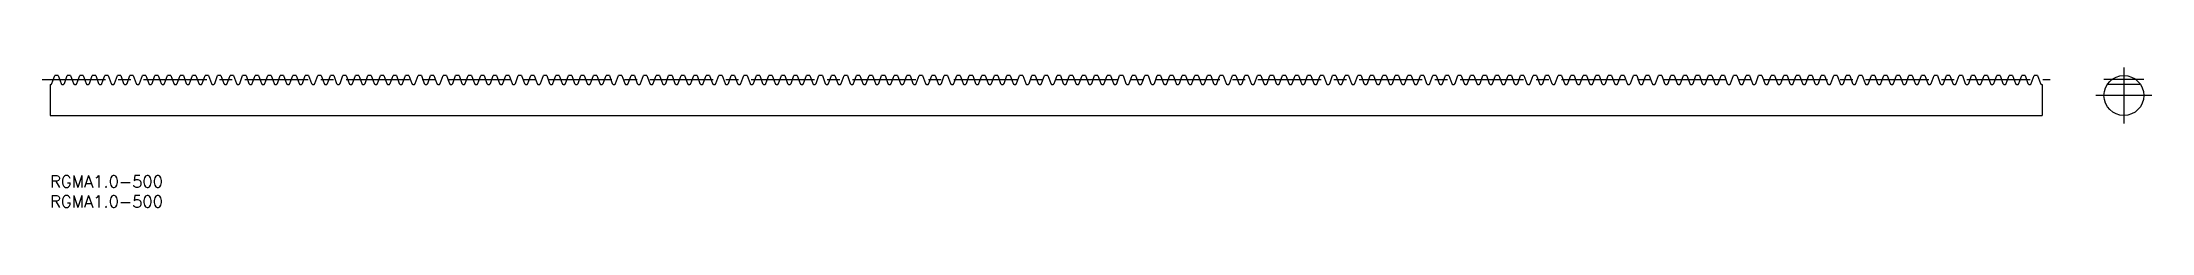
# Model space of a CAD drawing. Extents: x -2 to 527, y -8 to 27.
import ezdxf

# ---------------------------------------------------------------- set-up
doc = ezdxf.new("R2010")
doc.units = 0
doc.header["$LTSCALE"] = 0.5
doc.linetypes.add('CENTER', pattern=[50.8, 31.75, -6.35, 6.35, -6.35])
for name, color, linetype in [('MSM_CENTER', 1, 'CENTER'), ('MSM_CONTINUOUS', 7, 'CONTINUOUS'), ('MSM_PART_NUMBER', 7, 'CONTINUOUS')]:
    doc.layers.add(name, color=color, linetype=linetype)
doc.styles.get("Standard").update_dxf_attribs({"font": 'txt.shx', "height": 3, "bigfont": 'bigfont.shx'})

# ---------------------------------------------------------------- blocks, each defined once
blk = doc.blocks.new('*U33')
at = {"layer": 'MSM_PART_NUMBER'}
blk.add_text('RGMA1.0-500', height=3, dxfattribs=at).set_placement((0, -3))
blk = doc.blocks.new('*U34')
at = {"layer": 'MSM_PART_NUMBER'}
blk.add_text('RGMA1.0-500', height=3, dxfattribs=at).set_placement((0, -8))

msp = doc.modelspace()

# ---------------------------------------------------------------- linework, layer by layer
at = {"layer": 'MSM_CENTER'}
for p, q in [((520, 27), (520, 13)), ((-2, 24), (501.51, 24)), ((525, 24), (515, 24)), ((527, 20), (513, 20))]:
    msp.add_line(p, q, dxfattribs=at)
at = {"layer": 'MSM_CONTINUOUS'}
for p, q in [((0, 22.75), (0.06, 22.75)), ((0, 22.75), (0, 15)), ((0.42, 23), (1.15, 25)), ((1.99, 25), (1.15, 25)), ((1.99, 25), (2.72, 23)), ((3.08, 22.75), (3.2, 22.75)), ((3.56, 23), (4.29, 25)), ((5.13, 25), (4.29, 25)), ((5.13, 25), (5.86, 23)), ((6.22, 22.75), (6.35, 22.75)), ((6.7, 23), (7.43, 25)), ((8.27, 25), (7.43, 25)), ((8.27, 25), (9, 23)), ((9.36, 22.75), (9.49, 22.75)), ((9.84, 23), (10.57, 25)), ((11.41, 25), (10.57, 25)), ((11.41, 25), (12.14, 23)), ((12.5, 22.75), (12.63, 22.75)), ((12.99, 23), (13.71, 25)), ((14.56, 25), (13.71, 25)), ((14.56, 25), (15.28, 23)), ((15.64, 22.75), (15.77, 22.75)), ((16.13, 23), (16.86, 25)), ((17.7, 25), (16.86, 25)), ((17.7, 25), (18.43, 23)), ((18.78, 22.75), (18.91, 22.75)), ((19.27, 23), (20, 25)), ((20.84, 25), (20, 25)), ((20.84, 25), (21.57, 23)), ((21.92, 22.75), (22.05, 22.75)), ((22.41, 23), (23.14, 25)), ((23.98, 25), (23.14, 25)), ((23.98, 25), (24.71, 23)), ((25.07, 22.75), (25.19, 22.75)), ((25.55, 23), (26.28, 25)), ((27.12, 25), (26.28, 25)), ((27.12, 25), (27.85, 23)), ((28.21, 22.75), (28.34, 22.75)), ((28.69, 23), (29.42, 25)), ((30.26, 25), (29.42, 25)), ((30.26, 25), (30.99, 23)), ((31.35, 22.75), (31.48, 22.75)), ((31.84, 23), (32.56, 25)), ((33.41, 25), (32.56, 25)), ((33.41, 25), (34.13, 23)), ((34.49, 22.75), (34.62, 22.75)), ((34.98, 23), (35.7, 25)), ((36.55, 25), (35.7, 25)), ((36.55, 25), (37.28, 23)), ((37.63, 22.75), (37.76, 22.75)), ((38.12, 23), (38.85, 25)), ((39.69, 25), (38.85, 25)), ((39.69, 25), (40.42, 23)), ((40.77, 22.75), (40.9, 22.75)), ((41.26, 23), (41.99, 25)), ((42.83, 25), (41.99, 25)), ((42.83, 25), (43.56, 23)), ((43.92, 22.75), (44.04, 22.75)), ((44.4, 23), (45.13, 25)), ((45.97, 25), (45.13, 25)), ((45.97, 25), (46.7, 23)), ((47.06, 22.75), (47.19, 22.75)), ((47.54, 23), (48.27, 25)), ((49.11, 25), (48.27, 25)), ((49.11, 25), (49.84, 23)), ((50.2, 22.75), (50.33, 22.75)), ((50.68, 23), (51.41, 25)), ((52.26, 25), (51.41, 25)), ((52.26, 25), (52.98, 23)), ((53.34, 22.75), (53.47, 22.75)), ((53.83, 23), (54.55, 25)), ((55.4, 25), (54.55, 25)), ((55.4, 25), (56.13, 23)), ((56.48, 22.75), (56.61, 22.75)), ((56.97, 23), (57.7, 25)), ((58.54, 25), (57.7, 25)), ((58.54, 25), (59.27, 23)), ((59.62, 22.75), (59.75, 22.75)), ((60.11, 23), (60.84, 25)), ((61.68, 25), (60.84, 25)), ((61.68, 25), (62.41, 23)), ((62.77, 22.75), (62.89, 22.75)), ((63.25, 23), (63.98, 25)), ((64.82, 25), (63.98, 25)), ((64.82, 25), (65.55, 23)), ((65.91, 22.75), (66.04, 22.75)), ((66.39, 23), (67.12, 25)), ((67.96, 25), (67.12, 25)), ((67.96, 25), (68.69, 23)), ((69.05, 22.75), (69.18, 22.75)), ((69.53, 23), (70.26, 25)), ((71.11, 25), (70.26, 25)), ((71.11, 25), (71.83, 23)), ((72.19, 22.75), (72.32, 22.75)), ((72.68, 23), (73.4, 25)), ((74.25, 25), (73.4, 25)), ((74.25, 25), (74.97, 23)), ((75.33, 22.75), (75.46, 22.75)), ((75.82, 23), (76.55, 25)), ((77.39, 25), (76.55, 25)), ((77.39, 25), (78.12, 23)), ((78.47, 22.75), (78.6, 22.75)), ((78.96, 23), (79.69, 25)), ((80.53, 25), (79.69, 25)), ((80.53, 25), (81.26, 23)), ((81.62, 22.75), (81.74, 22.75)), ((82.1, 23), (82.83, 25)), ((83.67, 25), (82.83, 25)), ((83.67, 25), (84.4, 23)), ((84.76, 22.75), (84.89, 22.75)), ((85.24, 23), (85.97, 25)), ((86.81, 25), (85.97, 25)), ((86.81, 25), (87.54, 23)), ((87.9, 22.75), (88.03, 22.75)), ((88.38, 23), (89.11, 25)), ((89.95, 25), (89.11, 25)), ((89.95, 25), (90.68, 23)), ((91.04, 22.75), (91.17, 22.75)), ((91.53, 23), (92.25, 25)), ((93.1, 25), (92.25, 25)), ((93.1, 25), (93.82, 23)), ((94.18, 22.75), (94.31, 22.75)), ((94.67, 23), (95.4, 25)), ((96.24, 25), (95.4, 25)), ((96.24, 25), (96.97, 23)), ((97.32, 22.75), (97.45, 22.75)), ((97.81, 23), (98.54, 25)), ((99.38, 25), (98.54, 25)), ((99.38, 25), (100.11, 23)), ((100.46, 22.75), (100.59, 22.75)), ((100.95, 23), (101.68, 25)), ((102.52, 25), (101.68, 25)), ((102.52, 25), (103.25, 23)), ((103.61, 22.75), (103.73, 22.75)), ((104.09, 23), (104.82, 25)), ((105.66, 25), (104.82, 25)), ((105.66, 25), (106.39, 23)), ((106.75, 22.75), (106.88, 22.75)), ((107.23, 23), (107.96, 25)), ((108.8, 25), (107.96, 25)), ((108.8, 25), (109.53, 23)), ((109.89, 22.75), (110.02, 22.75)), ((110.38, 23), (111.1, 25)), ((111.95, 25), (111.1, 25)), ((111.95, 25), (112.67, 23)), ((113.03, 22.75), (113.16, 22.75)), ((113.52, 23), (114.24, 25)), ((115.09, 25), (114.24, 25)), ((115.09, 25), (115.82, 23)), ((116.17, 22.75), (116.3, 22.75)), ((116.66, 23), (117.39, 25)), ((118.23, 25), (117.39, 25)), ((118.23, 25), (118.96, 23)), ((119.31, 22.75), (119.44, 22.75)), ((119.8, 23), (120.53, 25)), ((121.37, 25), (120.53, 25)), ((121.37, 25), (122.1, 23)), ((122.46, 22.75), (122.58, 22.75)), ((122.94, 23), (123.67, 25)), ((124.51, 25), (123.67, 25)), ((124.51, 25), (125.24, 23)), ((125.6, 22.75), (125.73, 22.75)), ((126.08, 23), (126.81, 25)), ((127.65, 25), (126.81, 25)), ((127.65, 25), (128.38, 23)), ((128.74, 22.75), (128.87, 22.75)), ((129.22, 23), (129.95, 25)), ((130.8, 25), (129.95, 25)), ((130.8, 25), (131.52, 23)), ((131.88, 22.75), (132.01, 22.75)), ((132.37, 23), (133.09, 25)), ((133.94, 25), (133.09, 25)), ((133.94, 25), (134.67, 23)), ((135.02, 22.75), (135.15, 22.75)), ((135.51, 23), (136.24, 25)), ((137.08, 25), (136.24, 25)), ((137.08, 25), (137.81, 23)), ((138.16, 22.75), (138.29, 22.75)), ((138.65, 23), (139.38, 25)), ((140.22, 25), (139.38, 25)), ((140.22, 25), (140.95, 23)), ((141.31, 22.75), (141.43, 22.75)), ((141.79, 23), (142.52, 25)), ((143.36, 25), (142.52, 25)), ((143.36, 25), (144.09, 23)), ((144.45, 22.75), (144.58, 22.75)), ((144.93, 23), (145.66, 25)), ((146.5, 25), (145.66, 25)), ((146.5, 25), (147.23, 23)), ((147.59, 22.75), (147.72, 22.75)), ((148.07, 23), (148.8, 25)), ((149.65, 25), (148.8, 25)), ((149.65, 25), (150.37, 23)), ((150.73, 22.75), (150.86, 22.75)), ((151.22, 23), (151.94, 25)), ((152.79, 25), (151.94, 25)), ((152.79, 25), (153.51, 23)), ((153.87, 22.75), (154, 22.75)), ((154.36, 23), (155.09, 25)), ((155.93, 25), (155.09, 25)), ((155.93, 25), (156.66, 23)), ((157.01, 22.75), (157.14, 22.75)), ((157.5, 23), (158.23, 25)), ((159.07, 25), (158.23, 25)), ((159.07, 25), (159.8, 23)), ((160.16, 22.75), (160.28, 22.75)), ((160.64, 23), (161.37, 25)), ((162.21, 25), (161.37, 25)), ((162.21, 25), (162.94, 23)), ((163.3, 22.75), (163.43, 22.75)), ((163.78, 23), (164.51, 25)), ((165.35, 25), (164.51, 25)), ((165.35, 25), (166.08, 23)), ((166.44, 22.75), (166.57, 22.75)), ((166.92, 23), (167.65, 25)), ((168.49, 25), (167.65, 25)), ((168.49, 25), (169.22, 23)), ((169.58, 22.75), (169.71, 22.75)), ((170.07, 23), (170.79, 25)), ((171.64, 25), (170.79, 25)), ((171.64, 25), (172.36, 23)), ((172.72, 22.75), (172.85, 22.75)), ((173.21, 23), (173.94, 25)), ((174.78, 25), (173.94, 25)), ((174.78, 25), (175.51, 23)), ((175.86, 22.75), (175.99, 22.75)), ((176.35, 23), (177.08, 25)), ((177.92, 25), (177.08, 25)), ((177.92, 25), (178.65, 23)), ((179, 22.75), (179.13, 22.75)), ((179.49, 23), (180.22, 25)), ((181.06, 25), (180.22, 25)), ((181.06, 25), (181.79, 23)), ((182.15, 22.75), (182.27, 22.75)), ((182.63, 23), (183.36, 25)), ((184.2, 25), (183.36, 25)), ((184.2, 25), (184.93, 23)), ((185.29, 22.75), (185.42, 22.75)), ((185.77, 23), (186.5, 25)), ((187.34, 25), (186.5, 25)), ((187.34, 25), (188.07, 23)), ((188.43, 22.75), (188.56, 22.75)), ((188.92, 23), (189.64, 25)), ((190.49, 25), (189.64, 25)), ((190.49, 25), (191.21, 23)), ((191.57, 22.75), (191.7, 22.75)), ((192.06, 23), (192.78, 25)), ((193.63, 25), (192.78, 25)), ((193.63, 25), (194.36, 23)), ((194.71, 22.75), (194.84, 22.75)), ((195.2, 23), (195.93, 25)), ((196.77, 25), (195.93, 25)), ((196.77, 25), (197.5, 23)), ((197.85, 22.75), (197.98, 22.75)), ((198.34, 23), (199.07, 25)), ((199.91, 25), (199.07, 25)), ((199.91, 25), (200.64, 23)), ((201, 22.75), (201.12, 22.75)), ((201.48, 23), (202.21, 25)), ((203.05, 25), (202.21, 25)), ((203.05, 25), (203.78, 23)), ((204.14, 22.75), (204.27, 22.75)), ((204.62, 23), (205.35, 25)), ((206.19, 25), (205.35, 25)), ((206.19, 25), (206.92, 23)), ((207.28, 22.75), (207.41, 22.75)), ((207.76, 23), (208.49, 25)), ((209.34, 25), (208.49, 25)), ((209.34, 25), (210.06, 23)), ((210.42, 22.75), (210.55, 22.75)), ((210.91, 23), (211.63, 25)), ((212.48, 25), (211.63, 25)), ((212.48, 25), (213.21, 23)), ((213.56, 22.75), (213.69, 22.75)), ((214.05, 23), (214.78, 25)), ((215.62, 25), (214.78, 25)), ((215.62, 25), (216.35, 23)), ((216.7, 22.75), (216.83, 22.75)), ((217.19, 23), (217.92, 25)), ((218.76, 25), (217.92, 25)), ((218.76, 25), (219.49, 23)), ((219.85, 22.75), (219.97, 22.75)), ((220.33, 23), (221.06, 25)), ((221.9, 25), (221.06, 25)), ((221.9, 25), (222.63, 23)), ((222.99, 22.75), (223.12, 22.75)), ((223.47, 23), (224.2, 25)), ((225.04, 25), (224.2, 25)), ((225.04, 25), (225.77, 23)), ((226.13, 22.75), (226.26, 22.75)), ((226.61, 23), (227.34, 25)), ((228.19, 25), (227.34, 25)), ((228.19, 25), (228.91, 23)), ((229.27, 22.75), (229.4, 22.75)), ((229.76, 23), (230.48, 25)), ((231.33, 25), (230.48, 25)), ((231.33, 25), (232.05, 23)), ((232.41, 22.75), (232.54, 22.75)), ((232.9, 23), (233.63, 25)), ((234.47, 25), (233.63, 25)), ((234.47, 25), (235.2, 23)), ((235.55, 22.75), (235.68, 22.75)), ((236.04, 23), (236.77, 25)), ((237.61, 25), (236.77, 25)), ((237.61, 25), (238.34, 23)), ((238.7, 22.75), (238.82, 22.75)), ((239.18, 23), (239.91, 25)), ((240.75, 25), (239.91, 25)), ((240.75, 25), (241.48, 23)), ((241.84, 22.75), (241.97, 22.75)), ((242.32, 23), (243.05, 25)), ((243.89, 25), (243.05, 25)), ((243.89, 25), (244.62, 23)), ((244.98, 22.75), (245.11, 22.75)), ((245.46, 23), (246.19, 25)), ((247.03, 25), (246.19, 25)), ((247.03, 25), (247.76, 23)), ((248.12, 22.75), (248.25, 22.75)), ((248.61, 23), (249.33, 25)), ((250.18, 25), (249.33, 25)), ((250.18, 25), (250.9, 23)), ((251.26, 22.75), (251.39, 22.75)), ((251.75, 23), (252.48, 25)), ((253.32, 25), (252.48, 25)), ((253.32, 25), (254.05, 23)), ((254.4, 22.75), (254.53, 22.75)), ((254.89, 23), (255.62, 25)), ((256.46, 25), (255.62, 25)), ((256.46, 25), (257.19, 23)), ((257.54, 22.75), (257.67, 22.75)), ((258.03, 23), (258.76, 25)), ((259.6, 25), (258.76, 25)), ((259.6, 25), (260.33, 23)), ((260.69, 22.75), (260.81, 22.75)), ((261.17, 23), (261.9, 25)), ((262.74, 25), (261.9, 25)), ((262.74, 25), (263.47, 23)), ((263.83, 22.75), (263.96, 22.75)), ((264.31, 23), (265.04, 25)), ((265.88, 25), (265.04, 25)), ((265.88, 25), (266.61, 23)), ((266.97, 22.75), (267.1, 22.75)), ((267.46, 23), (268.18, 25)), ((269.03, 25), (268.18, 25)), ((269.03, 25), (269.75, 23)), ((270.11, 22.75), (270.24, 22.75)), ((270.6, 23), (271.32, 25)), ((272.17, 25), (271.32, 25)), ((272.17, 25), (272.9, 23)), ((273.25, 22.75), (273.38, 22.75)), ((273.74, 23), (274.47, 25)), ((275.31, 25), (274.47, 25)), ((275.31, 25), (276.04, 23)), ((276.39, 22.75), (276.52, 22.75)), ((276.88, 23), (277.61, 25)), ((278.45, 25), (277.61, 25)), ((278.45, 25), (279.18, 23)), ((279.54, 22.75), (279.66, 22.75)), ((280.02, 23), (280.75, 25)), ((281.59, 25), (280.75, 25)), ((281.59, 25), (282.32, 23)), ((282.68, 22.75), (282.81, 22.75)), ((283.16, 23), (283.89, 25)), ((284.73, 25), (283.89, 25)), ((284.73, 25), (285.46, 23)), ((285.82, 22.75), (285.95, 22.75)), ((286.3, 23), (287.03, 25)), ((287.88, 25), (287.03, 25)), ((287.88, 25), (288.6, 23)), ((288.96, 22.75), (289.09, 22.75)), ((289.45, 23), (290.17, 25)), ((291.02, 25), (290.17, 25)), ((291.02, 25), (291.75, 23)), ((292.1, 22.75), (292.23, 22.75)), ((292.59, 23), (293.32, 25)), ((294.16, 25), (293.32, 25)), ((294.16, 25), (294.89, 23)), ((295.24, 22.75), (295.37, 22.75)), ((295.73, 23), (296.46, 25)), ((297.3, 25), (296.46, 25)), ((297.3, 25), (298.03, 23)), ((298.39, 22.75), (298.51, 22.75)), ((298.87, 23), (299.6, 25)), ((300.44, 25), (299.6, 25)), ((300.44, 25), (301.17, 23)), ((301.53, 22.75), (301.66, 22.75)), ((302.01, 23), (302.74, 25)), ((303.58, 25), (302.74, 25)), ((303.58, 25), (304.31, 23)), ((304.67, 22.75), (304.8, 22.75)), ((305.15, 23), (305.88, 25)), ((306.73, 25), (305.88, 25)), ((306.73, 25), (307.45, 23)), ((307.81, 22.75), (307.94, 22.75)), ((308.3, 23), (309.02, 25)), ((309.87, 25), (309.02, 25)), ((309.87, 25), (310.59, 23)), ((310.95, 22.75), (311.08, 22.75)), ((311.44, 23), (312.17, 25)), ((313.01, 25), (312.17, 25)), ((313.01, 25), (313.74, 23)), ((314.09, 22.75), (314.22, 22.75)), ((314.58, 23), (315.31, 25)), ((316.15, 25), (315.31, 25)), ((316.15, 25), (316.88, 23)), ((317.24, 22.75), (317.36, 22.75)), ((317.72, 23), (318.45, 25)), ((319.29, 25), (318.45, 25)), ((319.29, 25), (320.02, 23)), ((320.38, 22.75), (320.51, 22.75)), ((320.86, 23), (321.59, 25)), ((322.43, 25), (321.59, 25)), ((322.43, 25), (323.16, 23)), ((323.52, 22.75), (323.65, 22.75)), ((324, 23), (324.73, 25)), ((325.57, 25), (324.73, 25)), ((325.57, 25), (326.3, 23)), ((326.66, 22.75), (326.79, 22.75)), ((327.15, 23), (327.87, 25)), ((328.72, 25), (327.87, 25)), ((328.72, 25), (329.44, 23)), ((329.8, 22.75), (329.93, 22.75)), ((330.29, 23), (331.02, 25)), ((331.86, 25), (331.02, 25)), ((331.86, 25), (332.59, 23)), ((332.94, 22.75), (333.07, 22.75)), ((333.43, 23), (334.16, 25)), ((335, 25), (334.16, 25)), ((335, 25), (335.73, 23)), ((336.08, 22.75), (336.21, 22.75)), ((336.57, 23), (337.3, 25)), ((338.14, 25), (337.3, 25)), ((338.14, 25), (338.87, 23)), ((339.23, 22.75), (339.35, 22.75)), ((339.71, 23), (340.44, 25)), ((341.28, 25), (340.44, 25)), ((341.28, 25), (342.01, 23)), ((342.37, 22.75), (342.5, 22.75)), ((342.85, 23), (343.58, 25)), ((344.42, 25), (343.58, 25)), ((344.42, 25), (345.15, 23)), ((345.51, 22.75), (345.64, 22.75)), ((346, 23), (346.72, 25)), ((347.57, 25), (346.72, 25)), ((347.57, 25), (348.29, 23)), ((348.65, 22.75), (348.78, 22.75)), ((349.14, 23), (349.86, 25)), ((350.71, 25), (349.86, 25)), ((350.71, 25), (351.44, 23)), ((351.79, 22.75), (351.92, 22.75)), ((352.28, 23), (353.01, 25)), ((353.85, 25), (353.01, 25)), ((353.85, 25), (354.58, 23)), ((354.93, 22.75), (355.06, 22.75)), ((355.42, 23), (356.15, 25)), ((356.99, 25), (356.15, 25)), ((356.99, 25), (357.72, 23)), ((358.08, 22.75), (358.2, 22.75)), ((358.56, 23), (359.29, 25)), ((360.13, 25), (359.29, 25)), ((360.13, 25), (360.86, 23)), ((361.22, 22.75), (361.35, 22.75)), ((361.7, 23), (362.43, 25)), ((363.27, 25), (362.43, 25)), ((363.27, 25), (364, 23)), ((364.36, 22.75), (364.49, 22.75)), ((364.84, 23), (365.57, 25)), ((366.42, 25), (365.57, 25)), ((366.42, 25), (367.14, 23)), ((367.5, 22.75), (367.63, 22.75)), ((367.99, 23), (368.71, 25)), ((369.56, 25), (368.71, 25)), ((369.56, 25), (370.29, 23)), ((370.64, 22.75), (370.77, 22.75)), ((371.13, 23), (371.86, 25)), ((372.7, 25), (371.86, 25)), ((372.7, 25), (373.43, 23)), ((373.78, 22.75), (373.91, 22.75)), ((374.27, 23), (375, 25)), ((375.84, 25), (375, 25)), ((375.84, 25), (376.57, 23)), ((376.93, 22.75), (377.05, 22.75)), ((377.41, 23), (378.14, 25)), ((378.98, 25), (378.14, 25)), ((378.98, 25), (379.71, 23)), ((380.07, 22.75), (380.2, 22.75)), ((380.55, 23), (381.28, 25)), ((382.12, 25), (381.28, 25)), ((382.12, 25), (382.85, 23)), ((383.21, 22.75), (383.34, 22.75)), ((383.69, 23), (384.42, 25)), ((385.27, 25), (384.42, 25)), ((385.27, 25), (385.99, 23)), ((386.35, 22.75), (386.48, 22.75)), ((386.84, 23), (387.56, 25)), ((388.41, 25), (387.56, 25)), ((388.41, 25), (389.13, 23)), ((389.49, 22.75), (389.62, 22.75)), ((389.98, 23), (390.71, 25)), ((391.55, 25), (390.71, 25)), ((391.55, 25), (392.28, 23)), ((392.63, 22.75), (392.76, 22.75)), ((393.12, 23), (393.85, 25)), ((394.69, 25), (393.85, 25)), ((394.69, 25), (395.42, 23)), ((395.78, 22.75), (395.9, 22.75)), ((396.26, 23), (396.99, 25)), ((397.83, 25), (396.99, 25)), ((397.83, 25), (398.56, 23)), ((398.92, 22.75), (399.05, 22.75)), ((399.4, 23), (400.13, 25)), ((400.97, 25), (400.13, 25)), ((400.97, 25), (401.7, 23)), ((402.06, 22.75), (402.19, 22.75)), ((402.54, 23), (403.27, 25)), ((404.11, 25), (403.27, 25)), ((404.11, 25), (404.84, 23)), ((405.2, 22.75), (405.33, 22.75)), ((405.69, 23), (406.41, 25)), ((407.26, 25), (406.41, 25)), ((407.26, 25), (407.98, 23)), ((408.34, 22.75), (408.47, 22.75)), ((408.83, 23), (409.56, 25)), ((410.4, 25), (409.56, 25)), ((410.4, 25), (411.13, 23)), ((411.48, 22.75), (411.61, 22.75)), ((411.97, 23), (412.7, 25)), ((413.54, 25), (412.7, 25)), ((413.54, 25), (414.27, 23)), ((414.62, 22.75), (414.75, 22.75)), ((415.11, 23), (415.84, 25)), ((416.68, 25), (415.84, 25)), ((416.68, 25), (417.41, 23)), ((417.77, 22.75), (417.89, 22.75)), ((418.25, 23), (418.98, 25)), ((419.82, 25), (418.98, 25)), ((419.82, 25), (420.55, 23)), ((420.91, 22.75), (421.04, 22.75)), ((421.39, 23), (422.12, 25)), ((422.96, 25), (422.12, 25)), ((422.96, 25), (423.69, 23)), ((424.05, 22.75), (424.18, 22.75)), ((424.54, 23), (425.26, 25)), ((426.11, 25), (425.26, 25)), ((426.11, 25), (426.83, 23)), ((427.19, 22.75), (427.32, 22.75)), ((427.68, 23), (428.4, 25)), ((429.25, 25), (428.4, 25)), ((429.25, 25), (429.98, 23)), ((430.33, 22.75), (430.46, 22.75)), ((430.82, 23), (431.55, 25)), ((432.39, 25), (431.55, 25)), ((432.39, 25), (433.12, 23)), ((433.47, 22.75), (433.6, 22.75)), ((433.96, 23), (434.69, 25)), ((435.53, 25), (434.69, 25)), ((435.53, 25), (436.26, 23)), ((436.62, 22.75), (436.74, 22.75)), ((437.1, 23), (437.83, 25)), ((438.67, 25), (437.83, 25)), ((438.67, 25), (439.4, 23)), ((439.76, 22.75), (439.89, 22.75)), ((440.24, 23), (440.97, 25)), ((441.81, 25), (440.97, 25)), ((441.81, 25), (442.54, 23)), ((442.9, 22.75), (443.03, 22.75)), ((443.38, 23), (444.11, 25)), ((444.96, 25), (444.11, 25)), ((444.96, 25), (445.68, 23)), ((446.04, 22.75), (446.17, 22.75)), ((446.53, 23), (447.25, 25)), ((448.1, 25), (447.25, 25)), ((448.1, 25), (448.83, 23)), ((449.18, 22.75), (449.31, 22.75)), ((449.67, 23), (450.4, 25)), ((451.24, 25), (450.4, 25)), ((451.24, 25), (451.97, 23)), ((452.32, 22.75), (452.45, 22.75)), ((452.81, 23), (453.54, 25)), ((454.38, 25), (453.54, 25)), ((454.38, 25), (455.11, 23)), ((455.47, 22.75), (455.59, 22.75)), ((455.95, 23), (456.68, 25)), ((457.52, 25), (456.68, 25)), ((457.52, 25), (458.25, 23)), ((458.61, 22.75), (458.74, 22.75)), ((459.09, 23), (459.82, 25)), ((460.66, 25), (459.82, 25)), ((460.66, 25), (461.39, 23)), ((461.75, 22.75), (461.88, 22.75)), ((462.23, 23), (462.96, 25)), ((463.81, 25), (462.96, 25)), ((463.81, 25), (464.53, 23)), ((464.89, 22.75), (465.02, 22.75)), ((465.38, 23), (466.1, 25)), ((466.95, 25), (466.1, 25)), ((466.95, 25), (467.67, 23)), ((468.03, 22.75), (468.16, 22.75)), ((468.52, 23), (469.25, 25)), ((470.09, 25), (469.25, 25)), ((470.09, 25), (470.82, 23)), ((471.17, 22.75), (471.3, 22.75)), ((471.66, 23), (472.39, 25)), ((473.23, 25), (472.39, 25)), ((473.23, 25), (473.96, 23)), ((474.32, 22.75), (474.44, 22.75)), ((474.8, 23), (475.53, 25)), ((476.37, 25), (475.53, 25)), ((476.37, 25), (477.1, 23)), ((477.46, 22.75), (477.59, 22.75)), ((477.94, 23), (478.67, 25)), ((479.51, 25), (478.67, 25)), ((479.51, 25), (480.24, 23)), ((480.6, 22.75), (480.73, 22.75)), ((481.08, 23), (481.81, 25)), ((482.65, 25), (481.81, 25)), ((482.65, 25), (483.38, 23)), ((483.74, 22.75), (483.87, 22.75)), ((484.23, 23), (484.95, 25)), ((485.8, 25), (484.95, 25)), ((485.8, 25), (486.52, 23)), ((486.88, 22.75), (487.01, 22.75)), ((487.37, 23), (488.1, 25)), ((488.94, 25), (488.1, 25)), ((488.94, 25), (489.67, 23)), ((490.02, 22.75), (490.15, 22.75)), ((490.51, 23), (491.24, 25)), ((492.08, 25), (491.24, 25)), ((492.08, 25), (492.81, 23)), ((493.16, 22.75), (493.29, 22.75)), ((493.65, 23), (494.38, 25)), ((495.22, 25), (494.38, 25)), ((495.22, 25), (495.95, 23)), ((496.31, 22.75), (496.43, 22.75)), ((496.79, 23), (497.52, 25)), ((498.36, 25), (497.52, 25)), ((498.36, 25), (499.09, 23)), ((499.45, 22.75), (499.51, 22.75)), ((499.51, 22.75), (499.51, 15)), ((524.18, 22.75), (515.82, 22.75)), ((0, 15), (499.51, 15))]:
    msp.add_line(p, q, dxfattribs=at)
for points in [[(0.06, 22.75, 0), (0.12, 22.75, 0), (0.17, 22.77, 0), (0.22, 22.79, 0), (0.27, 22.81, 0), (0.31, 22.84, 0), (0.35, 22.88, 0), (0.38, 22.93, 0), (0.41, 22.98, 0), (0.42, 23, 0)], [(2.72, 23, 0), (2.75, 22.94, 0), (2.79, 22.88, 0), (2.83, 22.84, 0), (2.88, 22.8, 0), (2.94, 22.78, 0), (3, 22.76, 0), (3.08, 22.75, 0)], [(3.2, 22.75, 0), (3.26, 22.75, 0), (3.31, 22.77, 0), (3.36, 22.79, 0), (3.41, 22.81, 0), (3.45, 22.84, 0), (3.49, 22.88, 0), (3.53, 22.93, 0), (3.55, 22.98, 0), (3.56, 23, 0)], [(5.86, 23, 0), (5.89, 22.94, 0), (5.93, 22.88, 0), (5.97, 22.84, 0), (6.02, 22.8, 0), (6.08, 22.78, 0), (6.14, 22.76, 0), (6.22, 22.75, 0)], [(6.35, 22.75, 0), (6.4, 22.75, 0), (6.46, 22.77, 0), (6.51, 22.79, 0), (6.55, 22.81, 0), (6.6, 22.84, 0), (6.63, 22.88, 0), (6.67, 22.93, 0), (6.69, 22.98, 0), (6.7, 23, 0)], [(9, 23, 0), (9.03, 22.94, 0), (9.07, 22.88, 0), (9.11, 22.84, 0), (9.16, 22.8, 0), (9.22, 22.78, 0), (9.28, 22.76, 0), (9.36, 22.75, 0)], [(9.49, 22.75, 0), (9.54, 22.75, 0), (9.6, 22.77, 0), (9.65, 22.79, 0), (9.69, 22.81, 0), (9.74, 22.84, 0), (9.77, 22.88, 0), (9.81, 22.93, 0), (9.84, 22.98, 0), (9.84, 23, 0)], [(12.14, 23, 0), (12.17, 22.94, 0), (12.21, 22.88, 0), (12.25, 22.84, 0), (12.3, 22.8, 0), (12.36, 22.78, 0), (12.42, 22.76, 0), (12.5, 22.75, 0)], [(12.63, 22.75, 0), (12.68, 22.75, 0), (12.74, 22.77, 0), (12.79, 22.79, 0), (12.84, 22.81, 0), (12.88, 22.84, 0), (12.92, 22.88, 0), (12.95, 22.93, 0), (12.98, 22.98, 0), (12.99, 23, 0)], [(15.28, 23, 0), (15.31, 22.94, 0), (15.35, 22.88, 0), (15.4, 22.84, 0), (15.45, 22.8, 0), (15.5, 22.78, 0), (15.57, 22.76, 0), (15.64, 22.75, 0)], [(15.77, 22.75, 0), (15.83, 22.75, 0), (15.88, 22.77, 0), (15.93, 22.79, 0), (15.98, 22.81, 0), (16.02, 22.84, 0), (16.06, 22.88, 0), (16.09, 22.93, 0), (16.12, 22.98, 0), (16.13, 23, 0)], [(18.43, 23, 0), (18.45, 22.94, 0), (18.49, 22.88, 0), (18.54, 22.84, 0), (18.59, 22.8, 0), (18.64, 22.78, 0), (18.71, 22.76, 0), (18.78, 22.75, 0)], [(18.91, 22.75, 0), (18.97, 22.75, 0), (19.02, 22.77, 0), (19.07, 22.79, 0), (19.12, 22.81, 0), (19.16, 22.84, 0), (19.2, 22.88, 0), (19.23, 22.93, 0), (19.26, 22.98, 0), (19.27, 23, 0)], [(21.57, 23, 0), (21.6, 22.94, 0), (21.64, 22.88, 0), (21.68, 22.84, 0), (21.73, 22.8, 0), (21.79, 22.78, 0), (21.85, 22.76, 0), (21.92, 22.75, 0)], [(22.05, 22.75, 0), (22.11, 22.75, 0), (22.16, 22.77, 0), (22.21, 22.79, 0), (22.26, 22.81, 0), (22.3, 22.84, 0), (22.34, 22.88, 0), (22.38, 22.93, 0), (22.4, 22.98, 0), (22.41, 23, 0)], [(24.71, 23, 0), (24.74, 22.94, 0), (24.78, 22.88, 0), (24.82, 22.84, 0), (24.87, 22.8, 0), (24.93, 22.78, 0), (24.99, 22.76, 0), (25.07, 22.75, 0)], [(25.19, 22.75, 0), (25.25, 22.75, 0), (25.3, 22.77, 0), (25.36, 22.79, 0), (25.4, 22.81, 0), (25.45, 22.84, 0), (25.48, 22.88, 0), (25.52, 22.93, 0), (25.54, 22.98, 0), (25.55, 23, 0)], [(27.85, 23, 0), (27.88, 22.94, 0), (27.92, 22.88, 0), (27.96, 22.84, 0), (28.01, 22.8, 0), (28.07, 22.78, 0), (28.13, 22.76, 0), (28.21, 22.75, 0)], [(28.34, 22.75, 0), (28.39, 22.75, 0), (28.45, 22.77, 0), (28.5, 22.79, 0), (28.54, 22.81, 0), (28.59, 22.84, 0), (28.62, 22.88, 0), (28.66, 22.93, 0), (28.69, 22.98, 0), (28.69, 23, 0)], [(30.99, 23, 0), (31.02, 22.94, 0), (31.06, 22.88, 0), (31.1, 22.84, 0), (31.15, 22.8, 0), (31.21, 22.78, 0), (31.27, 22.76, 0), (31.35, 22.75, 0)], [(31.48, 22.75, 0), (31.53, 22.75, 0), (31.59, 22.77, 0), (31.64, 22.79, 0), (31.69, 22.81, 0), (31.73, 22.84, 0), (31.77, 22.88, 0), (31.8, 22.93, 0), (31.83, 22.98, 0), (31.84, 23, 0)], [(34.13, 23, 0), (34.16, 22.94, 0), (34.2, 22.88, 0), (34.25, 22.84, 0), (34.3, 22.8, 0), (34.35, 22.78, 0), (34.42, 22.76, 0), (34.49, 22.75, 0)], [(34.62, 22.75, 0), (34.68, 22.75, 0), (34.73, 22.77, 0), (34.78, 22.79, 0), (34.83, 22.81, 0), (34.87, 22.84, 0), (34.91, 22.88, 0), (34.94, 22.93, 0), (34.97, 22.98, 0), (34.98, 23, 0)], [(37.28, 23, 0), (37.3, 22.94, 0), (37.34, 22.88, 0), (37.39, 22.84, 0), (37.44, 22.8, 0), (37.49, 22.78, 0), (37.56, 22.76, 0), (37.63, 22.75, 0)], [(37.76, 22.75, 0), (37.82, 22.75, 0), (37.87, 22.77, 0), (37.92, 22.79, 0), (37.97, 22.81, 0), (38.01, 22.84, 0), (38.05, 22.88, 0), (38.08, 22.93, 0), (38.11, 22.98, 0), (38.12, 23, 0)], [(40.42, 23, 0), (40.45, 22.94, 0), (40.49, 22.88, 0), (40.53, 22.84, 0), (40.58, 22.8, 0), (40.64, 22.78, 0), (40.7, 22.76, 0), (40.77, 22.75, 0)], [(40.9, 22.75, 0), (40.96, 22.75, 0), (41.01, 22.77, 0), (41.06, 22.79, 0), (41.11, 22.81, 0), (41.15, 22.84, 0), (41.19, 22.88, 0), (41.23, 22.93, 0), (41.25, 22.98, 0), (41.26, 23, 0)], [(43.56, 23, 0), (43.59, 22.94, 0), (43.63, 22.88, 0), (43.67, 22.84, 0), (43.72, 22.8, 0), (43.78, 22.78, 0), (43.84, 22.76, 0), (43.92, 22.75, 0)], [(44.04, 22.75, 0), (44.1, 22.75, 0), (44.15, 22.77, 0), (44.21, 22.79, 0), (44.25, 22.81, 0), (44.3, 22.84, 0), (44.33, 22.88, 0), (44.37, 22.93, 0), (44.39, 22.98, 0), (44.4, 23, 0)], [(46.7, 23, 0), (46.73, 22.94, 0), (46.77, 22.88, 0), (46.81, 22.84, 0), (46.86, 22.8, 0), (46.92, 22.78, 0), (46.98, 22.76, 0), (47.06, 22.75, 0)], [(47.19, 22.75, 0), (47.24, 22.75, 0), (47.3, 22.77, 0), (47.35, 22.79, 0), (47.39, 22.81, 0), (47.44, 22.84, 0), (47.47, 22.88, 0), (47.51, 22.93, 0), (47.54, 22.98, 0), (47.54, 23, 0)], [(49.84, 23, 0), (49.87, 22.94, 0), (49.91, 22.88, 0), (49.95, 22.84, 0), (50, 22.8, 0), (50.06, 22.78, 0), (50.12, 22.76, 0), (50.2, 22.75, 0)], [(50.33, 22.75, 0), (50.38, 22.75, 0), (50.44, 22.77, 0), (50.49, 22.79, 0), (50.53, 22.81, 0), (50.58, 22.84, 0), (50.62, 22.88, 0), (50.65, 22.93, 0), (50.68, 22.98, 0), (50.68, 23, 0)], [(52.98, 23, 0), (53.01, 22.94, 0), (53.05, 22.88, 0), (53.09, 22.84, 0), (53.14, 22.8, 0), (53.2, 22.78, 0), (53.27, 22.76, 0), (53.34, 22.75, 0)], [(53.47, 22.75, 0), (53.53, 22.75, 0), (53.58, 22.77, 0), (53.63, 22.79, 0), (53.68, 22.81, 0), (53.72, 22.84, 0), (53.76, 22.88, 0), (53.79, 22.93, 0), (53.82, 22.98, 0), (53.83, 23, 0)], [(56.13, 23, 0), (56.15, 22.94, 0), (56.19, 22.88, 0), (56.24, 22.84, 0), (56.29, 22.8, 0), (56.34, 22.78, 0), (56.41, 22.76, 0), (56.48, 22.75, 0)], [(56.61, 22.75, 0), (56.67, 22.75, 0), (56.72, 22.77, 0), (56.77, 22.79, 0), (56.82, 22.81, 0), (56.86, 22.84, 0), (56.9, 22.88, 0), (56.93, 22.93, 0), (56.96, 22.98, 0), (56.97, 23, 0)], [(59.27, 23, 0), (59.3, 22.94, 0), (59.34, 22.88, 0), (59.38, 22.84, 0), (59.43, 22.8, 0), (59.49, 22.78, 0), (59.55, 22.76, 0), (59.62, 22.75, 0)], [(59.75, 22.75, 0), (59.81, 22.75, 0), (59.86, 22.77, 0), (59.91, 22.79, 0), (59.96, 22.81, 0), (60, 22.84, 0), (60.04, 22.88, 0), (60.08, 22.93, 0), (60.1, 22.98, 0), (60.11, 23, 0)], [(62.41, 23, 0), (62.44, 22.94, 0), (62.48, 22.88, 0), (62.52, 22.84, 0), (62.57, 22.8, 0), (62.63, 22.78, 0), (62.69, 22.76, 0), (62.77, 22.75, 0)], [(62.89, 22.75, 0), (62.95, 22.75, 0), (63, 22.77, 0), (63.05, 22.79, 0), (63.1, 22.81, 0), (63.14, 22.84, 0), (63.18, 22.88, 0), (63.22, 22.93, 0), (63.24, 22.98, 0), (63.25, 23, 0)], [(65.55, 23, 0), (65.58, 22.94, 0), (65.62, 22.88, 0), (65.66, 22.84, 0), (65.71, 22.8, 0), (65.77, 22.78, 0), (65.83, 22.76, 0), (65.91, 22.75, 0)], [(66.04, 22.75, 0), (66.09, 22.75, 0), (66.15, 22.77, 0), (66.2, 22.79, 0), (66.24, 22.81, 0), (66.29, 22.84, 0), (66.32, 22.88, 0), (66.36, 22.93, 0), (66.38, 22.98, 0), (66.39, 23, 0)], [(68.69, 23, 0), (68.72, 22.94, 0), (68.76, 22.88, 0), (68.8, 22.84, 0), (68.85, 22.8, 0), (68.91, 22.78, 0), (68.97, 22.76, 0), (69.05, 22.75, 0)], [(69.18, 22.75, 0), (69.23, 22.75, 0), (69.29, 22.77, 0), (69.34, 22.79, 0), (69.38, 22.81, 0), (69.43, 22.84, 0), (69.47, 22.88, 0), (69.5, 22.93, 0), (69.53, 22.98, 0), (69.53, 23, 0)], [(71.83, 23, 0), (71.86, 22.94, 0), (71.9, 22.88, 0), (71.94, 22.84, 0), (71.99, 22.8, 0), (72.05, 22.78, 0), (72.11, 22.76, 0), (72.19, 22.75, 0)], [(72.32, 22.75, 0), (72.37, 22.75, 0), (72.43, 22.77, 0), (72.48, 22.79, 0), (72.53, 22.81, 0), (72.57, 22.84, 0), (72.61, 22.88, 0), (72.64, 22.93, 0), (72.67, 22.98, 0), (72.68, 23, 0)], [(74.97, 23, 0), (75, 22.94, 0), (75.04, 22.88, 0), (75.09, 22.84, 0), (75.14, 22.8, 0), (75.19, 22.78, 0), (75.26, 22.76, 0), (75.33, 22.75, 0)], [(75.46, 22.75, 0), (75.52, 22.75, 0), (75.57, 22.77, 0), (75.62, 22.79, 0), (75.67, 22.81, 0), (75.71, 22.84, 0), (75.75, 22.88, 0), (75.78, 22.93, 0), (75.81, 22.98, 0), (75.82, 23, 0)], [(78.12, 23, 0), (78.14, 22.94, 0), (78.19, 22.88, 0), (78.23, 22.84, 0), (78.28, 22.8, 0), (78.34, 22.78, 0), (78.4, 22.76, 0), (78.47, 22.75, 0)], [(78.6, 22.75, 0), (78.66, 22.75, 0), (78.71, 22.77, 0), (78.76, 22.79, 0), (78.81, 22.81, 0), (78.85, 22.84, 0), (78.89, 22.88, 0), (78.92, 22.93, 0), (78.95, 22.98, 0), (78.96, 23, 0)], [(81.26, 23, 0), (81.29, 22.94, 0), (81.33, 22.88, 0), (81.37, 22.84, 0), (81.42, 22.8, 0), (81.48, 22.78, 0), (81.54, 22.76, 0), (81.62, 22.75, 0)], [(81.74, 22.75, 0), (81.8, 22.75, 0), (81.85, 22.77, 0), (81.9, 22.79, 0), (81.95, 22.81, 0), (81.99, 22.84, 0), (82.03, 22.88, 0), (82.07, 22.93, 0), (82.09, 22.98, 0), (82.1, 23, 0)], [(84.4, 23, 0), (84.43, 22.94, 0), (84.47, 22.88, 0), (84.51, 22.84, 0), (84.56, 22.8, 0), (84.62, 22.78, 0), (84.68, 22.76, 0), (84.76, 22.75, 0)], [(84.89, 22.75, 0), (84.94, 22.75, 0), (85, 22.77, 0), (85.05, 22.79, 0), (85.09, 22.81, 0), (85.14, 22.84, 0), (85.17, 22.88, 0), (85.21, 22.93, 0), (85.23, 22.98, 0), (85.24, 23, 0)], [(87.54, 23, 0), (87.57, 22.94, 0), (87.61, 22.88, 0), (87.65, 22.84, 0), (87.7, 22.8, 0), (87.76, 22.78, 0), (87.82, 22.76, 0), (87.9, 22.75, 0)], [(88.03, 22.75, 0), (88.08, 22.75, 0), (88.14, 22.77, 0), (88.19, 22.79, 0), (88.23, 22.81, 0), (88.28, 22.84, 0), (88.31, 22.88, 0), (88.35, 22.93, 0), (88.38, 22.98, 0), (88.38, 23, 0)], [(90.68, 23, 0), (90.71, 22.94, 0), (90.75, 22.88, 0), (90.79, 22.84, 0), (90.84, 22.8, 0), (90.9, 22.78, 0), (90.96, 22.76, 0), (91.04, 22.75, 0)], [(91.17, 22.75, 0), (91.22, 22.75, 0), (91.28, 22.77, 0), (91.33, 22.79, 0), (91.38, 22.81, 0), (91.42, 22.84, 0), (91.46, 22.88, 0), (91.49, 22.93, 0), (91.52, 22.98, 0), (91.53, 23, 0)], [(93.82, 23, 0), (93.85, 22.94, 0), (93.89, 22.88, 0), (93.94, 22.84, 0), (93.99, 22.8, 0), (94.04, 22.78, 0), (94.11, 22.76, 0), (94.18, 22.75, 0)], [(94.31, 22.75, 0), (94.37, 22.75, 0), (94.42, 22.77, 0), (94.47, 22.79, 0), (94.52, 22.81, 0), (94.56, 22.84, 0), (94.6, 22.88, 0), (94.63, 22.93, 0), (94.66, 22.98, 0), (94.67, 23, 0)], [(96.97, 23, 0), (96.99, 22.94, 0), (97.03, 22.88, 0), (97.08, 22.84, 0), (97.13, 22.8, 0), (97.18, 22.78, 0), (97.25, 22.76, 0), (97.32, 22.75, 0)], [(97.45, 22.75, 0), (97.51, 22.75, 0), (97.56, 22.77, 0), (97.61, 22.79, 0), (97.66, 22.81, 0), (97.7, 22.84, 0), (97.74, 22.88, 0), (97.77, 22.93, 0), (97.8, 22.98, 0), (97.81, 23, 0)], [(100.11, 23, 0), (100.14, 22.94, 0), (100.18, 22.88, 0), (100.22, 22.84, 0), (100.27, 22.8, 0), (100.33, 22.78, 0), (100.39, 22.76, 0), (100.46, 22.75, 0)], [(100.59, 22.75, 0), (100.65, 22.75, 0), (100.7, 22.77, 0), (100.75, 22.79, 0), (100.8, 22.81, 0), (100.84, 22.84, 0), (100.88, 22.88, 0), (100.92, 22.93, 0), (100.94, 22.98, 0), (100.95, 23, 0)], [(103.25, 23, 0), (103.28, 22.94, 0), (103.32, 22.88, 0), (103.36, 22.84, 0), (103.41, 22.8, 0), (103.47, 22.78, 0), (103.53, 22.76, 0), (103.61, 22.75, 0)], [(103.73, 22.75, 0), (103.79, 22.75, 0), (103.84, 22.77, 0), (103.9, 22.79, 0), (103.94, 22.81, 0), (103.99, 22.84, 0), (104.02, 22.88, 0), (104.06, 22.93, 0), (104.08, 22.98, 0), (104.09, 23, 0)], [(106.39, 23, 0), (106.42, 22.94, 0), (106.46, 22.88, 0), (106.5, 22.84, 0), (106.55, 22.8, 0), (106.61, 22.78, 0), (106.67, 22.76, 0), (106.75, 22.75, 0)], [(106.88, 22.75, 0), (106.93, 22.75, 0), (106.99, 22.77, 0), (107.04, 22.79, 0), (107.08, 22.81, 0), (107.13, 22.84, 0), (107.16, 22.88, 0), (107.2, 22.93, 0), (107.23, 22.98, 0), (107.23, 23, 0)], [(109.53, 23, 0), (109.56, 22.94, 0), (109.6, 22.88, 0), (109.64, 22.84, 0), (109.69, 22.8, 0), (109.75, 22.78, 0), (109.81, 22.76, 0), (109.89, 22.75, 0)], [(110.02, 22.75, 0), (110.07, 22.75, 0), (110.13, 22.77, 0), (110.18, 22.79, 0), (110.23, 22.81, 0), (110.27, 22.84, 0), (110.31, 22.88, 0), (110.34, 22.93, 0), (110.37, 22.98, 0), (110.38, 23, 0)], [(112.67, 23, 0), (112.7, 22.94, 0), (112.74, 22.88, 0), (112.79, 22.84, 0), (112.84, 22.8, 0), (112.89, 22.78, 0), (112.96, 22.76, 0), (113.03, 22.75, 0)], [(113.16, 22.75, 0), (113.22, 22.75, 0), (113.27, 22.77, 0), (113.32, 22.79, 0), (113.37, 22.81, 0), (113.41, 22.84, 0), (113.45, 22.88, 0), (113.48, 22.93, 0), (113.51, 22.98, 0), (113.52, 23, 0)], [(115.82, 23, 0), (115.84, 22.94, 0), (115.88, 22.88, 0), (115.93, 22.84, 0), (115.98, 22.8, 0), (116.03, 22.78, 0), (116.1, 22.76, 0), (116.17, 22.75, 0)], [(116.3, 22.75, 0), (116.36, 22.75, 0), (116.41, 22.77, 0), (116.46, 22.79, 0), (116.51, 22.81, 0), (116.55, 22.84, 0), (116.59, 22.88, 0), (116.62, 22.93, 0), (116.65, 22.98, 0), (116.66, 23, 0)], [(118.96, 23, 0), (118.99, 22.94, 0), (119.03, 22.88, 0), (119.07, 22.84, 0), (119.12, 22.8, 0), (119.18, 22.78, 0), (119.24, 22.76, 0), (119.31, 22.75, 0)], [(119.44, 22.75, 0), (119.5, 22.75, 0), (119.55, 22.77, 0), (119.6, 22.79, 0), (119.65, 22.81, 0), (119.69, 22.84, 0), (119.73, 22.88, 0), (119.77, 22.93, 0), (119.79, 22.98, 0), (119.8, 23, 0)], [(122.1, 23, 0), (122.13, 22.94, 0), (122.17, 22.88, 0), (122.21, 22.84, 0), (122.26, 22.8, 0), (122.32, 22.78, 0), (122.38, 22.76, 0), (122.46, 22.75, 0)], [(122.58, 22.75, 0), (122.64, 22.75, 0), (122.69, 22.77, 0), (122.75, 22.79, 0), (122.79, 22.81, 0), (122.84, 22.84, 0), (122.87, 22.88, 0), (122.91, 22.93, 0), (122.93, 22.98, 0), (122.94, 23, 0)], [(125.24, 23, 0), (125.27, 22.94, 0), (125.31, 22.88, 0), (125.35, 22.84, 0), (125.4, 22.8, 0), (125.46, 22.78, 0), (125.52, 22.76, 0), (125.6, 22.75, 0)], [(125.73, 22.75, 0), (125.78, 22.75, 0), (125.84, 22.77, 0), (125.89, 22.79, 0), (125.93, 22.81, 0), (125.98, 22.84, 0), (126.01, 22.88, 0), (126.05, 22.93, 0), (126.08, 22.98, 0), (126.08, 23, 0)], [(128.38, 23, 0), (128.41, 22.94, 0), (128.45, 22.88, 0), (128.49, 22.84, 0), (128.54, 22.8, 0), (128.6, 22.78, 0), (128.66, 22.76, 0), (128.74, 22.75, 0)], [(128.87, 22.75, 0), (128.92, 22.75, 0), (128.98, 22.77, 0), (129.03, 22.79, 0), (129.07, 22.81, 0), (129.12, 22.84, 0), (129.16, 22.88, 0), (129.19, 22.93, 0), (129.22, 22.98, 0), (129.22, 23, 0)], [(131.52, 23, 0), (131.55, 22.94, 0), (131.59, 22.88, 0), (131.63, 22.84, 0), (131.68, 22.8, 0), (131.74, 22.78, 0), (131.81, 22.76, 0), (131.88, 22.75, 0)], [(132.01, 22.75, 0), (132.07, 22.75, 0), (132.12, 22.77, 0), (132.17, 22.79, 0), (132.22, 22.81, 0), (132.26, 22.84, 0), (132.3, 22.88, 0), (132.33, 22.93, 0), (132.36, 22.98, 0), (132.37, 23, 0)], [(134.67, 23, 0), (134.69, 22.94, 0), (134.73, 22.88, 0), (134.78, 22.84, 0), (134.83, 22.8, 0), (134.88, 22.78, 0), (134.95, 22.76, 0), (135.02, 22.75, 0)], [(135.15, 22.75, 0), (135.21, 22.75, 0), (135.26, 22.77, 0), (135.31, 22.79, 0), (135.36, 22.81, 0), (135.4, 22.84, 0), (135.44, 22.88, 0), (135.47, 22.93, 0), (135.5, 22.98, 0), (135.51, 23, 0)], [(137.81, 23, 0), (137.84, 22.94, 0), (137.88, 22.88, 0), (137.92, 22.84, 0), (137.97, 22.8, 0), (138.03, 22.78, 0), (138.09, 22.76, 0), (138.16, 22.75, 0)], [(138.29, 22.75, 0), (138.35, 22.75, 0), (138.4, 22.77, 0), (138.45, 22.79, 0), (138.5, 22.81, 0), (138.54, 22.84, 0), (138.58, 22.88, 0), (138.62, 22.93, 0), (138.64, 22.98, 0), (138.65, 23, 0)], [(140.95, 23, 0), (140.98, 22.94, 0), (141.02, 22.88, 0), (141.06, 22.84, 0), (141.11, 22.8, 0), (141.17, 22.78, 0), (141.23, 22.76, 0), (141.31, 22.75, 0)], [(141.43, 22.75, 0), (141.49, 22.75, 0), (141.54, 22.77, 0), (141.59, 22.79, 0), (141.64, 22.81, 0), (141.68, 22.84, 0), (141.72, 22.88, 0), (141.76, 22.93, 0), (141.78, 22.98, 0), (141.79, 23, 0)], [(144.09, 23, 0), (144.12, 22.94, 0), (144.16, 22.88, 0), (144.2, 22.84, 0), (144.25, 22.8, 0), (144.31, 22.78, 0), (144.37, 22.76, 0), (144.45, 22.75, 0)], [(144.58, 22.75, 0), (144.63, 22.75, 0), (144.69, 22.77, 0), (144.74, 22.79, 0), (144.78, 22.81, 0), (144.83, 22.84, 0), (144.86, 22.88, 0), (144.9, 22.93, 0), (144.92, 22.98, 0), (144.93, 23, 0)], [(147.23, 23, 0), (147.26, 22.94, 0), (147.3, 22.88, 0), (147.34, 22.84, 0), (147.39, 22.8, 0), (147.45, 22.78, 0), (147.51, 22.76, 0), (147.59, 22.75, 0)], [(147.72, 22.75, 0), (147.77, 22.75, 0), (147.83, 22.77, 0), (147.88, 22.79, 0), (147.92, 22.81, 0), (147.97, 22.84, 0), (148.01, 22.88, 0), (148.04, 22.93, 0), (148.07, 22.98, 0), (148.07, 23, 0)], [(150.37, 23, 0), (150.4, 22.94, 0), (150.44, 22.88, 0), (150.48, 22.84, 0), (150.53, 22.8, 0), (150.59, 22.78, 0), (150.65, 22.76, 0), (150.73, 22.75, 0)], [(150.86, 22.75, 0), (150.91, 22.75, 0), (150.97, 22.77, 0), (151.02, 22.79, 0), (151.07, 22.81, 0), (151.11, 22.84, 0), (151.15, 22.88, 0), (151.18, 22.93, 0), (151.21, 22.98, 0), (151.22, 23, 0)], [(153.51, 23, 0), (153.54, 22.94, 0), (153.58, 22.88, 0), (153.63, 22.84, 0), (153.68, 22.8, 0), (153.73, 22.78, 0), (153.8, 22.76, 0), (153.87, 22.75, 0)], [(154, 22.75, 0), (154.06, 22.75, 0), (154.11, 22.77, 0), (154.16, 22.79, 0), (154.21, 22.81, 0), (154.25, 22.84, 0), (154.29, 22.88, 0), (154.32, 22.93, 0), (154.35, 22.98, 0), (154.36, 23, 0)], [(156.66, 23, 0), (156.68, 22.94, 0), (156.73, 22.88, 0), (156.77, 22.84, 0), (156.82, 22.8, 0), (156.88, 22.78, 0), (156.94, 22.76, 0), (157.01, 22.75, 0)], [(157.14, 22.75, 0), (157.2, 22.75, 0), (157.25, 22.77, 0), (157.3, 22.79, 0), (157.35, 22.81, 0), (157.39, 22.84, 0), (157.43, 22.88, 0), (157.46, 22.93, 0), (157.49, 22.98, 0), (157.5, 23, 0)], [(159.8, 23, 0), (159.83, 22.94, 0), (159.87, 22.88, 0), (159.91, 22.84, 0), (159.96, 22.8, 0), (160.02, 22.78, 0), (160.08, 22.76, 0), (160.16, 22.75, 0)], [(160.28, 22.75, 0), (160.34, 22.75, 0), (160.39, 22.77, 0), (160.44, 22.79, 0), (160.49, 22.81, 0), (160.53, 22.84, 0), (160.57, 22.88, 0), (160.61, 22.93, 0), (160.63, 22.98, 0), (160.64, 23, 0)], [(162.94, 23, 0), (162.97, 22.94, 0), (163.01, 22.88, 0), (163.05, 22.84, 0), (163.1, 22.8, 0), (163.16, 22.78, 0), (163.22, 22.76, 0), (163.3, 22.75, 0)], [(163.43, 22.75, 0), (163.48, 22.75, 0), (163.54, 22.77, 0), (163.59, 22.79, 0), (163.63, 22.81, 0), (163.68, 22.84, 0), (163.71, 22.88, 0), (163.75, 22.93, 0), (163.77, 22.98, 0), (163.78, 23, 0)], [(166.08, 23, 0), (166.11, 22.94, 0), (166.15, 22.88, 0), (166.19, 22.84, 0), (166.24, 22.8, 0), (166.3, 22.78, 0), (166.36, 22.76, 0), (166.44, 22.75, 0)], [(166.57, 22.75, 0), (166.62, 22.75, 0), (166.68, 22.77, 0), (166.73, 22.79, 0), (166.77, 22.81, 0), (166.82, 22.84, 0), (166.85, 22.88, 0), (166.89, 22.93, 0), (166.92, 22.98, 0), (166.92, 23, 0)], [(169.22, 23, 0), (169.25, 22.94, 0), (169.29, 22.88, 0), (169.33, 22.84, 0), (169.38, 22.8, 0), (169.44, 22.78, 0), (169.5, 22.76, 0), (169.58, 22.75, 0)], [(169.71, 22.75, 0), (169.76, 22.75, 0), (169.82, 22.77, 0), (169.87, 22.79, 0), (169.92, 22.81, 0), (169.96, 22.84, 0), (170, 22.88, 0), (170.03, 22.93, 0), (170.06, 22.98, 0), (170.07, 23, 0)], [(172.36, 23, 0), (172.39, 22.94, 0), (172.43, 22.88, 0), (172.48, 22.84, 0), (172.53, 22.8, 0), (172.58, 22.78, 0), (172.65, 22.76, 0), (172.72, 22.75, 0)], [(172.85, 22.75, 0), (172.91, 22.75, 0), (172.96, 22.77, 0), (173.01, 22.79, 0), (173.06, 22.81, 0), (173.1, 22.84, 0), (173.14, 22.88, 0), (173.17, 22.93, 0), (173.2, 22.98, 0), (173.21, 23, 0)], [(175.51, 23, 0), (175.53, 22.94, 0), (175.57, 22.88, 0), (175.62, 22.84, 0), (175.67, 22.8, 0), (175.72, 22.78, 0), (175.79, 22.76, 0), (175.86, 22.75, 0)], [(175.99, 22.75, 0), (176.05, 22.75, 0), (176.1, 22.77, 0), (176.15, 22.79, 0), (176.2, 22.81, 0), (176.24, 22.84, 0), (176.28, 22.88, 0), (176.31, 22.93, 0), (176.34, 22.98, 0), (176.35, 23, 0)], [(178.65, 23, 0), (178.68, 22.94, 0), (178.72, 22.88, 0), (178.76, 22.84, 0), (178.81, 22.8, 0), (178.87, 22.78, 0), (178.93, 22.76, 0), (179, 22.75, 0)], [(179.13, 22.75, 0), (179.19, 22.75, 0), (179.24, 22.77, 0), (179.29, 22.79, 0), (179.34, 22.81, 0), (179.38, 22.84, 0), (179.42, 22.88, 0), (179.46, 22.93, 0), (179.48, 22.98, 0), (179.49, 23, 0)], [(181.79, 23, 0), (181.82, 22.94, 0), (181.86, 22.88, 0), (181.9, 22.84, 0), (181.95, 22.8, 0), (182.01, 22.78, 0), (182.07, 22.76, 0), (182.15, 22.75, 0)], [(182.27, 22.75, 0), (182.33, 22.75, 0), (182.38, 22.77, 0), (182.44, 22.79, 0), (182.48, 22.81, 0), (182.53, 22.84, 0), (182.56, 22.88, 0), (182.6, 22.93, 0), (182.62, 22.98, 0), (182.63, 23, 0)], [(184.93, 23, 0), (184.96, 22.94, 0), (185, 22.88, 0), (185.04, 22.84, 0), (185.09, 22.8, 0), (185.15, 22.78, 0), (185.21, 22.76, 0), (185.29, 22.75, 0)], [(185.42, 22.75, 0), (185.47, 22.75, 0), (185.53, 22.77, 0), (185.58, 22.79, 0), (185.62, 22.81, 0), (185.67, 22.84, 0), (185.7, 22.88, 0), (185.74, 22.93, 0), (185.77, 22.98, 0), (185.77, 23, 0)], [(188.07, 23, 0), (188.1, 22.94, 0), (188.14, 22.88, 0), (188.18, 22.84, 0), (188.23, 22.8, 0), (188.29, 22.78, 0), (188.35, 22.76, 0), (188.43, 22.75, 0)], [(188.56, 22.75, 0), (188.61, 22.75, 0), (188.67, 22.77, 0), (188.72, 22.79, 0), (188.77, 22.81, 0), (188.81, 22.84, 0), (188.85, 22.88, 0), (188.88, 22.93, 0), (188.91, 22.98, 0), (188.92, 23, 0)], [(191.21, 23, 0), (191.24, 22.94, 0), (191.28, 22.88, 0), (191.33, 22.84, 0), (191.38, 22.8, 0), (191.43, 22.78, 0), (191.5, 22.76, 0), (191.57, 22.75, 0)], [(191.7, 22.75, 0), (191.76, 22.75, 0), (191.81, 22.77, 0), (191.86, 22.79, 0), (191.91, 22.81, 0), (191.95, 22.84, 0), (191.99, 22.88, 0), (192.02, 22.93, 0), (192.05, 22.98, 0), (192.06, 23, 0)], [(194.36, 23, 0), (194.38, 22.94, 0), (194.42, 22.88, 0), (194.47, 22.84, 0), (194.52, 22.8, 0), (194.57, 22.78, 0), (194.64, 22.76, 0), (194.71, 22.75, 0)], [(194.84, 22.75, 0), (194.9, 22.75, 0), (194.95, 22.77, 0), (195, 22.79, 0), (195.05, 22.81, 0), (195.09, 22.84, 0), (195.13, 22.88, 0), (195.16, 22.93, 0), (195.19, 22.98, 0), (195.2, 23, 0)], [(197.5, 23, 0), (197.53, 22.94, 0), (197.57, 22.88, 0), (197.61, 22.84, 0), (197.66, 22.8, 0), (197.72, 22.78, 0), (197.78, 22.76, 0), (197.85, 22.75, 0)], [(197.98, 22.75, 0), (198.04, 22.75, 0), (198.09, 22.77, 0), (198.14, 22.79, 0), (198.19, 22.81, 0), (198.23, 22.84, 0), (198.27, 22.88, 0), (198.31, 22.93, 0), (198.33, 22.98, 0), (198.34, 23, 0)], [(200.64, 23, 0), (200.67, 22.94, 0), (200.71, 22.88, 0), (200.75, 22.84, 0), (200.8, 22.8, 0), (200.86, 22.78, 0), (200.92, 22.76, 0), (201, 22.75, 0)], [(201.12, 22.75, 0), (201.18, 22.75, 0), (201.23, 22.77, 0), (201.29, 22.79, 0), (201.33, 22.81, 0), (201.38, 22.84, 0), (201.41, 22.88, 0), (201.45, 22.93, 0), (201.47, 22.98, 0), (201.48, 23, 0)], [(203.78, 23, 0), (203.81, 22.94, 0), (203.85, 22.88, 0), (203.89, 22.84, 0), (203.94, 22.8, 0), (204, 22.78, 0), (204.06, 22.76, 0), (204.14, 22.75, 0)], [(204.27, 22.75, 0), (204.32, 22.75, 0), (204.38, 22.77, 0), (204.43, 22.79, 0), (204.47, 22.81, 0), (204.52, 22.84, 0), (204.55, 22.88, 0), (204.59, 22.93, 0), (204.62, 22.98, 0), (204.62, 23, 0)], [(206.92, 23, 0), (206.95, 22.94, 0), (206.99, 22.88, 0), (207.03, 22.84, 0), (207.08, 22.8, 0), (207.14, 22.78, 0), (207.2, 22.76, 0), (207.28, 22.75, 0)], [(207.41, 22.75, 0), (207.46, 22.75, 0), (207.52, 22.77, 0), (207.57, 22.79, 0), (207.61, 22.81, 0), (207.66, 22.84, 0), (207.7, 22.88, 0), (207.73, 22.93, 0), (207.76, 22.98, 0), (207.76, 23, 0)], [(210.06, 23, 0), (210.09, 22.94, 0), (210.13, 22.88, 0), (210.17, 22.84, 0), (210.22, 22.8, 0), (210.28, 22.78, 0), (210.35, 22.76, 0), (210.42, 22.75, 0)], [(210.55, 22.75, 0), (210.61, 22.75, 0), (210.66, 22.77, 0), (210.71, 22.79, 0), (210.76, 22.81, 0), (210.8, 22.84, 0), (210.84, 22.88, 0), (210.87, 22.93, 0), (210.9, 22.98, 0), (210.91, 23, 0)], [(213.21, 23, 0), (213.23, 22.94, 0), (213.27, 22.88, 0), (213.32, 22.84, 0), (213.37, 22.8, 0), (213.42, 22.78, 0), (213.49, 22.76, 0), (213.56, 22.75, 0)], [(213.69, 22.75, 0), (213.75, 22.75, 0), (213.8, 22.77, 0), (213.85, 22.79, 0), (213.9, 22.81, 0), (213.94, 22.84, 0), (213.98, 22.88, 0), (214.01, 22.93, 0), (214.04, 22.98, 0), (214.05, 23, 0)], [(216.35, 23, 0), (216.38, 22.94, 0), (216.42, 22.88, 0), (216.46, 22.84, 0), (216.51, 22.8, 0), (216.57, 22.78, 0), (216.63, 22.76, 0), (216.7, 22.75, 0)], [(216.83, 22.75, 0), (216.89, 22.75, 0), (216.94, 22.77, 0), (216.99, 22.79, 0), (217.04, 22.81, 0), (217.08, 22.84, 0), (217.12, 22.88, 0), (217.16, 22.93, 0), (217.18, 22.98, 0), (217.19, 23, 0)], [(219.49, 23, 0), (219.52, 22.94, 0), (219.56, 22.88, 0), (219.6, 22.84, 0), (219.65, 22.8, 0), (219.71, 22.78, 0), (219.77, 22.76, 0), (219.85, 22.75, 0)], [(219.97, 22.75, 0), (220.03, 22.75, 0), (220.08, 22.77, 0), (220.13, 22.79, 0), (220.18, 22.81, 0), (220.22, 22.84, 0), (220.26, 22.88, 0), (220.3, 22.93, 0), (220.32, 22.98, 0), (220.33, 23, 0)], [(222.63, 23, 0), (222.66, 22.94, 0), (222.7, 22.88, 0), (222.74, 22.84, 0), (222.79, 22.8, 0), (222.85, 22.78, 0), (222.91, 22.76, 0), (222.99, 22.75, 0)], [(223.12, 22.75, 0), (223.17, 22.75, 0), (223.23, 22.77, 0), (223.28, 22.79, 0), (223.32, 22.81, 0), (223.37, 22.84, 0), (223.4, 22.88, 0), (223.44, 22.93, 0), (223.46, 22.98, 0), (223.47, 23, 0)], [(225.77, 23, 0), (225.8, 22.94, 0), (225.84, 22.88, 0), (225.88, 22.84, 0), (225.93, 22.8, 0), (225.99, 22.78, 0), (226.05, 22.76, 0), (226.13, 22.75, 0)], [(226.26, 22.75, 0), (226.31, 22.75, 0), (226.37, 22.77, 0), (226.42, 22.79, 0), (226.46, 22.81, 0), (226.51, 22.84, 0), (226.55, 22.88, 0), (226.58, 22.93, 0), (226.61, 22.98, 0), (226.61, 23, 0)], [(228.91, 23, 0), (228.94, 22.94, 0), (228.98, 22.88, 0), (229.02, 22.84, 0), (229.07, 22.8, 0), (229.13, 22.78, 0), (229.19, 22.76, 0), (229.27, 22.75, 0)], [(229.4, 22.75, 0), (229.45, 22.75, 0), (229.51, 22.77, 0), (229.56, 22.79, 0), (229.61, 22.81, 0), (229.65, 22.84, 0), (229.69, 22.88, 0), (229.72, 22.93, 0), (229.75, 22.98, 0), (229.76, 23, 0)], [(232.05, 23, 0), (232.08, 22.94, 0), (232.12, 22.88, 0), (232.17, 22.84, 0), (232.22, 22.8, 0), (232.27, 22.78, 0), (232.34, 22.76, 0), (232.41, 22.75, 0)], [(232.54, 22.75, 0), (232.6, 22.75, 0), (232.65, 22.77, 0), (232.7, 22.79, 0), (232.75, 22.81, 0), (232.79, 22.84, 0), (232.83, 22.88, 0), (232.86, 22.93, 0), (232.89, 22.98, 0), (232.9, 23, 0)], [(235.2, 23, 0), (235.22, 22.94, 0), (235.27, 22.88, 0), (235.31, 22.84, 0), (235.36, 22.8, 0), (235.42, 22.78, 0), (235.48, 22.76, 0), (235.55, 22.75, 0)], [(235.68, 22.75, 0), (235.74, 22.75, 0), (235.79, 22.77, 0), (235.84, 22.79, 0), (235.89, 22.81, 0), (235.93, 22.84, 0), (235.97, 22.88, 0), (236, 22.93, 0), (236.03, 22.98, 0), (236.04, 23, 0)], [(238.34, 23, 0), (238.37, 22.94, 0), (238.41, 22.88, 0), (238.45, 22.84, 0), (238.5, 22.8, 0), (238.56, 22.78, 0), (238.62, 22.76, 0), (238.7, 22.75, 0)], [(238.82, 22.75, 0), (238.88, 22.75, 0), (238.93, 22.77, 0), (238.98, 22.79, 0), (239.03, 22.81, 0), (239.07, 22.84, 0), (239.11, 22.88, 0), (239.15, 22.93, 0), (239.17, 22.98, 0), (239.18, 23, 0)], [(241.48, 23, 0), (241.51, 22.94, 0), (241.55, 22.88, 0), (241.59, 22.84, 0), (241.64, 22.8, 0), (241.7, 22.78, 0), (241.76, 22.76, 0), (241.84, 22.75, 0)], [(241.97, 22.75, 0), (242.02, 22.75, 0), (242.08, 22.77, 0), (242.13, 22.79, 0), (242.17, 22.81, 0), (242.22, 22.84, 0), (242.25, 22.88, 0), (242.29, 22.93, 0), (242.31, 22.98, 0), (242.32, 23, 0)], [(244.62, 23, 0), (244.65, 22.94, 0), (244.69, 22.88, 0), (244.73, 22.84, 0), (244.78, 22.8, 0), (244.84, 22.78, 0), (244.9, 22.76, 0), (244.98, 22.75, 0)], [(245.11, 22.75, 0), (245.16, 22.75, 0), (245.22, 22.77, 0), (245.27, 22.79, 0), (245.31, 22.81, 0), (245.36, 22.84, 0), (245.39, 22.88, 0), (245.43, 22.93, 0), (245.46, 22.98, 0), (245.46, 23, 0)], [(247.76, 23, 0), (247.79, 22.94, 0), (247.83, 22.88, 0), (247.87, 22.84, 0), (247.92, 22.8, 0), (247.98, 22.78, 0), (248.04, 22.76, 0), (248.12, 22.75, 0)], [(248.25, 22.75, 0), (248.3, 22.75, 0), (248.36, 22.77, 0), (248.41, 22.79, 0), (248.46, 22.81, 0), (248.5, 22.84, 0), (248.54, 22.88, 0), (248.57, 22.93, 0), (248.6, 22.98, 0), (248.61, 23, 0)], [(250.9, 23, 0), (250.93, 22.94, 0), (250.97, 22.88, 0), (251.02, 22.84, 0), (251.07, 22.8, 0), (251.12, 22.78, 0), (251.19, 22.76, 0), (251.26, 22.75, 0)], [(251.39, 22.75, 0), (251.45, 22.75, 0), (251.5, 22.77, 0), (251.55, 22.79, 0), (251.6, 22.81, 0), (251.64, 22.84, 0), (251.68, 22.88, 0), (251.71, 22.93, 0), (251.74, 22.98, 0), (251.75, 23, 0)], [(254.05, 23, 0), (254.07, 22.94, 0), (254.11, 22.88, 0), (254.16, 22.84, 0), (254.21, 22.8, 0), (254.26, 22.78, 0), (254.33, 22.76, 0), (254.4, 22.75, 0)], [(254.53, 22.75, 0), (254.59, 22.75, 0), (254.64, 22.77, 0), (254.69, 22.79, 0), (254.74, 22.81, 0), (254.78, 22.84, 0), (254.82, 22.88, 0), (254.85, 22.93, 0), (254.88, 22.98, 0), (254.89, 23, 0)], [(257.19, 23, 0), (257.22, 22.94, 0), (257.26, 22.88, 0), (257.3, 22.84, 0), (257.35, 22.8, 0), (257.41, 22.78, 0), (257.47, 22.76, 0), (257.54, 22.75, 0)], [(257.67, 22.75, 0), (257.73, 22.75, 0), (257.78, 22.77, 0), (257.83, 22.79, 0), (257.88, 22.81, 0), (257.92, 22.84, 0), (257.96, 22.88, 0), (258, 22.93, 0), (258.02, 22.98, 0), (258.03, 23, 0)], [(260.33, 23, 0), (260.36, 22.94, 0), (260.4, 22.88, 0), (260.44, 22.84, 0), (260.49, 22.8, 0), (260.55, 22.78, 0), (260.61, 22.76, 0), (260.69, 22.75, 0)], [(260.81, 22.75, 0), (260.87, 22.75, 0), (260.92, 22.77, 0), (260.98, 22.79, 0), (261.02, 22.81, 0), (261.07, 22.84, 0), (261.1, 22.88, 0), (261.14, 22.93, 0), (261.16, 22.98, 0), (261.17, 23, 0)], [(263.47, 23, 0), (263.5, 22.94, 0), (263.54, 22.88, 0), (263.58, 22.84, 0), (263.63, 22.8, 0), (263.69, 22.78, 0), (263.75, 22.76, 0), (263.83, 22.75, 0)], [(263.96, 22.75, 0), (264.01, 22.75, 0), (264.07, 22.77, 0), (264.12, 22.79, 0), (264.16, 22.81, 0), (264.21, 22.84, 0), (264.24, 22.88, 0), (264.28, 22.93, 0), (264.31, 22.98, 0), (264.31, 23, 0)], [(266.61, 23, 0), (266.64, 22.94, 0), (266.68, 22.88, 0), (266.72, 22.84, 0), (266.77, 22.8, 0), (266.83, 22.78, 0), (266.89, 22.76, 0), (266.97, 22.75, 0)], [(267.1, 22.75, 0), (267.15, 22.75, 0), (267.21, 22.77, 0), (267.26, 22.79, 0), (267.31, 22.81, 0), (267.35, 22.84, 0), (267.39, 22.88, 0), (267.42, 22.93, 0), (267.45, 22.98, 0), (267.46, 23, 0)], [(269.75, 23, 0), (269.78, 22.94, 0), (269.82, 22.88, 0), (269.87, 22.84, 0), (269.92, 22.8, 0), (269.97, 22.78, 0), (270.04, 22.76, 0), (270.11, 22.75, 0)], [(270.24, 22.75, 0), (270.3, 22.75, 0), (270.35, 22.77, 0), (270.4, 22.79, 0), (270.45, 22.81, 0), (270.49, 22.84, 0), (270.53, 22.88, 0), (270.56, 22.93, 0), (270.59, 22.98, 0), (270.6, 23, 0)], [(272.9, 23, 0), (272.92, 22.94, 0), (272.96, 22.88, 0), (273.01, 22.84, 0), (273.06, 22.8, 0), (273.11, 22.78, 0), (273.18, 22.76, 0), (273.25, 22.75, 0)], [(273.38, 22.75, 0), (273.44, 22.75, 0), (273.49, 22.77, 0), (273.54, 22.79, 0), (273.59, 22.81, 0), (273.63, 22.84, 0), (273.67, 22.88, 0), (273.7, 22.93, 0), (273.73, 22.98, 0), (273.74, 23, 0)], [(276.04, 23, 0), (276.07, 22.94, 0), (276.11, 22.88, 0), (276.15, 22.84, 0), (276.2, 22.8, 0), (276.26, 22.78, 0), (276.32, 22.76, 0), (276.39, 22.75, 0)], [(276.52, 22.75, 0), (276.58, 22.75, 0), (276.63, 22.77, 0), (276.68, 22.79, 0), (276.73, 22.81, 0), (276.77, 22.84, 0), (276.81, 22.88, 0), (276.85, 22.93, 0), (276.87, 22.98, 0), (276.88, 23, 0)], [(279.18, 23, 0), (279.21, 22.94, 0), (279.25, 22.88, 0), (279.29, 22.84, 0), (279.34, 22.8, 0), (279.4, 22.78, 0), (279.46, 22.76, 0), (279.54, 22.75, 0)], [(279.66, 22.75, 0), (279.72, 22.75, 0), (279.77, 22.77, 0), (279.83, 22.79, 0), (279.87, 22.81, 0), (279.92, 22.84, 0), (279.95, 22.88, 0), (279.99, 22.93, 0), (280.01, 22.98, 0), (280.02, 23, 0)], [(282.32, 23, 0), (282.35, 22.94, 0), (282.39, 22.88, 0), (282.43, 22.84, 0), (282.48, 22.8, 0), (282.54, 22.78, 0), (282.6, 22.76, 0), (282.68, 22.75, 0)], [(282.81, 22.75, 0), (282.86, 22.75, 0), (282.92, 22.77, 0), (282.97, 22.79, 0), (283.01, 22.81, 0), (283.06, 22.84, 0), (283.09, 22.88, 0), (283.13, 22.93, 0), (283.16, 22.98, 0), (283.16, 23, 0)], [(285.46, 23, 0), (285.49, 22.94, 0), (285.53, 22.88, 0), (285.57, 22.84, 0), (285.62, 22.8, 0), (285.68, 22.78, 0), (285.74, 22.76, 0), (285.82, 22.75, 0)], [(285.95, 22.75, 0), (286, 22.75, 0), (286.06, 22.77, 0), (286.11, 22.79, 0), (286.15, 22.81, 0), (286.2, 22.84, 0), (286.24, 22.88, 0), (286.27, 22.93, 0), (286.3, 22.98, 0), (286.3, 23, 0)], [(288.6, 23, 0), (288.63, 22.94, 0), (288.67, 22.88, 0), (288.71, 22.84, 0), (288.76, 22.8, 0), (288.82, 22.78, 0), (288.89, 22.76, 0), (288.96, 22.75, 0)], [(289.09, 22.75, 0), (289.15, 22.75, 0), (289.2, 22.77, 0), (289.25, 22.79, 0), (289.3, 22.81, 0), (289.34, 22.84, 0), (289.38, 22.88, 0), (289.41, 22.93, 0), (289.44, 22.98, 0), (289.45, 23, 0)], [(291.75, 23, 0), (291.77, 22.94, 0), (291.81, 22.88, 0), (291.86, 22.84, 0), (291.91, 22.8, 0), (291.96, 22.78, 0), (292.03, 22.76, 0), (292.1, 22.75, 0)], [(292.23, 22.75, 0), (292.29, 22.75, 0), (292.34, 22.77, 0), (292.39, 22.79, 0), (292.44, 22.81, 0), (292.48, 22.84, 0), (292.52, 22.88, 0), (292.55, 22.93, 0), (292.58, 22.98, 0), (292.59, 23, 0)], [(294.89, 23, 0), (294.92, 22.94, 0), (294.96, 22.88, 0), (295, 22.84, 0), (295.05, 22.8, 0), (295.11, 22.78, 0), (295.17, 22.76, 0), (295.24, 22.75, 0)], [(295.37, 22.75, 0), (295.43, 22.75, 0), (295.48, 22.77, 0), (295.53, 22.79, 0), (295.58, 22.81, 0), (295.62, 22.84, 0), (295.66, 22.88, 0), (295.7, 22.93, 0), (295.72, 22.98, 0), (295.73, 23, 0)], [(298.03, 23, 0), (298.06, 22.94, 0), (298.1, 22.88, 0), (298.14, 22.84, 0), (298.19, 22.8, 0), (298.25, 22.78, 0), (298.31, 22.76, 0), (298.39, 22.75, 0)], [(298.51, 22.75, 0), (298.57, 22.75, 0), (298.62, 22.77, 0), (298.67, 22.79, 0), (298.72, 22.81, 0), (298.76, 22.84, 0), (298.8, 22.88, 0), (298.84, 22.93, 0), (298.86, 22.98, 0), (298.87, 23, 0)], [(301.17, 23, 0), (301.2, 22.94, 0), (301.24, 22.88, 0), (301.28, 22.84, 0), (301.33, 22.8, 0), (301.39, 22.78, 0), (301.45, 22.76, 0), (301.53, 22.75, 0)], [(301.66, 22.75, 0), (301.71, 22.75, 0), (301.77, 22.77, 0), (301.82, 22.79, 0), (301.86, 22.81, 0), (301.91, 22.84, 0), (301.94, 22.88, 0), (301.98, 22.93, 0), (302, 22.98, 0), (302.01, 23, 0)], [(304.31, 23, 0), (304.34, 22.94, 0), (304.38, 22.88, 0), (304.42, 22.84, 0), (304.47, 22.8, 0), (304.53, 22.78, 0), (304.59, 22.76, 0), (304.67, 22.75, 0)], [(304.8, 22.75, 0), (304.85, 22.75, 0), (304.91, 22.77, 0), (304.96, 22.79, 0), (305, 22.81, 0), (305.05, 22.84, 0), (305.09, 22.88, 0), (305.12, 22.93, 0), (305.15, 22.98, 0), (305.15, 23, 0)], [(307.45, 23, 0), (307.48, 22.94, 0), (307.52, 22.88, 0), (307.56, 22.84, 0), (307.61, 22.8, 0), (307.67, 22.78, 0), (307.73, 22.76, 0), (307.81, 22.75, 0)], [(307.94, 22.75, 0), (307.99, 22.75, 0), (308.05, 22.77, 0), (308.1, 22.79, 0), (308.15, 22.81, 0), (308.19, 22.84, 0), (308.23, 22.88, 0), (308.26, 22.93, 0), (308.29, 22.98, 0), (308.3, 23, 0)], [(310.59, 23, 0), (310.62, 22.94, 0), (310.66, 22.88, 0), (310.71, 22.84, 0), (310.76, 22.8, 0), (310.81, 22.78, 0), (310.88, 22.76, 0), (310.95, 22.75, 0)], [(311.08, 22.75, 0), (311.14, 22.75, 0), (311.19, 22.77, 0), (311.24, 22.79, 0), (311.29, 22.81, 0), (311.33, 22.84, 0), (311.37, 22.88, 0), (311.4, 22.93, 0), (311.43, 22.98, 0), (311.44, 23, 0)], [(313.74, 23, 0), (313.76, 22.94, 0), (313.81, 22.88, 0), (313.85, 22.84, 0), (313.9, 22.8, 0), (313.96, 22.78, 0), (314.02, 22.76, 0), (314.09, 22.75, 0)], [(314.22, 22.75, 0), (314.28, 22.75, 0), (314.33, 22.77, 0), (314.38, 22.79, 0), (314.43, 22.81, 0), (314.47, 22.84, 0), (314.51, 22.88, 0), (314.54, 22.93, 0), (314.57, 22.98, 0), (314.58, 23, 0)], [(316.88, 23, 0), (316.91, 22.94, 0), (316.95, 22.88, 0), (316.99, 22.84, 0), (317.04, 22.8, 0), (317.1, 22.78, 0), (317.16, 22.76, 0), (317.24, 22.75, 0)], [(317.36, 22.75, 0), (317.42, 22.75, 0), (317.47, 22.77, 0), (317.52, 22.79, 0), (317.57, 22.81, 0), (317.61, 22.84, 0), (317.65, 22.88, 0), (317.69, 22.93, 0), (317.71, 22.98, 0), (317.72, 23, 0)], [(320.02, 23, 0), (320.05, 22.94, 0), (320.09, 22.88, 0), (320.13, 22.84, 0), (320.18, 22.8, 0), (320.24, 22.78, 0), (320.3, 22.76, 0), (320.38, 22.75, 0)], [(320.51, 22.75, 0), (320.56, 22.75, 0), (320.62, 22.77, 0), (320.67, 22.79, 0), (320.71, 22.81, 0), (320.76, 22.84, 0), (320.79, 22.88, 0), (320.83, 22.93, 0), (320.85, 22.98, 0), (320.86, 23, 0)], [(323.16, 23, 0), (323.19, 22.94, 0), (323.23, 22.88, 0), (323.27, 22.84, 0), (323.32, 22.8, 0), (323.38, 22.78, 0), (323.44, 22.76, 0), (323.52, 22.75, 0)], [(323.65, 22.75, 0), (323.7, 22.75, 0), (323.76, 22.77, 0), (323.81, 22.79, 0), (323.85, 22.81, 0), (323.9, 22.84, 0), (323.93, 22.88, 0), (323.97, 22.93, 0), (324, 22.98, 0), (324, 23, 0)], [(326.3, 23, 0), (326.33, 22.94, 0), (326.37, 22.88, 0), (326.41, 22.84, 0), (326.46, 22.8, 0), (326.52, 22.78, 0), (326.58, 22.76, 0), (326.66, 22.75, 0)], [(326.79, 22.75, 0), (326.84, 22.75, 0), (326.9, 22.77, 0), (326.95, 22.79, 0), (327, 22.81, 0), (327.04, 22.84, 0), (327.08, 22.88, 0), (327.11, 22.93, 0), (327.14, 22.98, 0), (327.15, 23, 0)], [(329.44, 23, 0), (329.47, 22.94, 0), (329.51, 22.88, 0), (329.56, 22.84, 0), (329.61, 22.8, 0), (329.66, 22.78, 0), (329.73, 22.76, 0), (329.8, 22.75, 0)], [(329.93, 22.75, 0), (329.99, 22.75, 0), (330.04, 22.77, 0), (330.09, 22.79, 0), (330.14, 22.81, 0), (330.18, 22.84, 0), (330.22, 22.88, 0), (330.25, 22.93, 0), (330.28, 22.98, 0), (330.29, 23, 0)], [(332.59, 23, 0), (332.61, 22.94, 0), (332.65, 22.88, 0), (332.7, 22.84, 0), (332.75, 22.8, 0), (332.8, 22.78, 0), (332.87, 22.76, 0), (332.94, 22.75, 0)], [(333.07, 22.75, 0), (333.13, 22.75, 0), (333.18, 22.77, 0), (333.23, 22.79, 0), (333.28, 22.81, 0), (333.32, 22.84, 0), (333.36, 22.88, 0), (333.39, 22.93, 0), (333.42, 22.98, 0), (333.43, 23, 0)], [(335.73, 23, 0), (335.76, 22.94, 0), (335.8, 22.88, 0), (335.84, 22.84, 0), (335.89, 22.8, 0), (335.95, 22.78, 0), (336.01, 22.76, 0), (336.08, 22.75, 0)], [(336.21, 22.75, 0), (336.27, 22.75, 0), (336.32, 22.77, 0), (336.37, 22.79, 0), (336.42, 22.81, 0), (336.46, 22.84, 0), (336.5, 22.88, 0), (336.54, 22.93, 0), (336.56, 22.98, 0), (336.57, 23, 0)], [(338.87, 23, 0), (338.9, 22.94, 0), (338.94, 22.88, 0), (338.98, 22.84, 0), (339.03, 22.8, 0), (339.09, 22.78, 0), (339.15, 22.76, 0), (339.23, 22.75, 0)], [(339.35, 22.75, 0), (339.41, 22.75, 0), (339.46, 22.77, 0), (339.52, 22.79, 0), (339.56, 22.81, 0), (339.61, 22.84, 0), (339.64, 22.88, 0), (339.68, 22.93, 0), (339.7, 22.98, 0), (339.71, 23, 0)], [(342.01, 23, 0), (342.04, 22.94, 0), (342.08, 22.88, 0), (342.12, 22.84, 0), (342.17, 22.8, 0), (342.23, 22.78, 0), (342.29, 22.76, 0), (342.37, 22.75, 0)], [(342.5, 22.75, 0), (342.55, 22.75, 0), (342.61, 22.77, 0), (342.66, 22.79, 0), (342.7, 22.81, 0), (342.75, 22.84, 0), (342.78, 22.88, 0), (342.82, 22.93, 0), (342.85, 22.98, 0), (342.85, 23, 0)], [(345.15, 23, 0), (345.18, 22.94, 0), (345.22, 22.88, 0), (345.26, 22.84, 0), (345.31, 22.8, 0), (345.37, 22.78, 0), (345.43, 22.76, 0), (345.51, 22.75, 0)], [(345.64, 22.75, 0), (345.69, 22.75, 0), (345.75, 22.77, 0), (345.8, 22.79, 0), (345.85, 22.81, 0), (345.89, 22.84, 0), (345.93, 22.88, 0), (345.96, 22.93, 0), (345.99, 22.98, 0), (346, 23, 0)], [(348.29, 23, 0), (348.32, 22.94, 0), (348.36, 22.88, 0), (348.41, 22.84, 0), (348.46, 22.8, 0), (348.51, 22.78, 0), (348.58, 22.76, 0), (348.65, 22.75, 0)], [(348.78, 22.75, 0), (348.84, 22.75, 0), (348.89, 22.77, 0), (348.94, 22.79, 0), (348.99, 22.81, 0), (349.03, 22.84, 0), (349.07, 22.88, 0), (349.1, 22.93, 0), (349.13, 22.98, 0), (349.14, 23, 0)], [(351.44, 23, 0), (351.46, 22.94, 0), (351.5, 22.88, 0), (351.55, 22.84, 0), (351.6, 22.8, 0), (351.65, 22.78, 0), (351.72, 22.76, 0), (351.79, 22.75, 0)], [(351.92, 22.75, 0), (351.98, 22.75, 0), (352.03, 22.77, 0), (352.08, 22.79, 0), (352.13, 22.81, 0), (352.17, 22.84, 0), (352.21, 22.88, 0), (352.24, 22.93, 0), (352.27, 22.98, 0), (352.28, 23, 0)], [(354.58, 23, 0), (354.61, 22.94, 0), (354.65, 22.88, 0), (354.69, 22.84, 0), (354.74, 22.8, 0), (354.8, 22.78, 0), (354.86, 22.76, 0), (354.93, 22.75, 0)], [(355.06, 22.75, 0), (355.12, 22.75, 0), (355.17, 22.77, 0), (355.22, 22.79, 0), (355.27, 22.81, 0), (355.31, 22.84, 0), (355.35, 22.88, 0), (355.39, 22.93, 0), (355.41, 22.98, 0), (355.42, 23, 0)], [(357.72, 23, 0), (357.75, 22.94, 0), (357.79, 22.88, 0), (357.83, 22.84, 0), (357.88, 22.8, 0), (357.94, 22.78, 0), (358, 22.76, 0), (358.08, 22.75, 0)], [(358.2, 22.75, 0), (358.26, 22.75, 0), (358.31, 22.77, 0), (358.37, 22.79, 0), (358.41, 22.81, 0), (358.46, 22.84, 0), (358.49, 22.88, 0), (358.53, 22.93, 0), (358.55, 22.98, 0), (358.56, 23, 0)], [(360.86, 23, 0), (360.89, 22.94, 0), (360.93, 22.88, 0), (360.97, 22.84, 0), (361.02, 22.8, 0), (361.08, 22.78, 0), (361.14, 22.76, 0), (361.22, 22.75, 0)], [(361.35, 22.75, 0), (361.4, 22.75, 0), (361.46, 22.77, 0), (361.51, 22.79, 0), (361.55, 22.81, 0), (361.6, 22.84, 0), (361.63, 22.88, 0), (361.67, 22.93, 0), (361.7, 22.98, 0), (361.7, 23, 0)], [(364, 23, 0), (364.03, 22.94, 0), (364.07, 22.88, 0), (364.11, 22.84, 0), (364.16, 22.8, 0), (364.22, 22.78, 0), (364.28, 22.76, 0), (364.36, 22.75, 0)], [(364.49, 22.75, 0), (364.54, 22.75, 0), (364.6, 22.77, 0), (364.65, 22.79, 0), (364.69, 22.81, 0), (364.74, 22.84, 0), (364.78, 22.88, 0), (364.81, 22.93, 0), (364.84, 22.98, 0), (364.84, 23, 0)], [(367.14, 23, 0), (367.17, 22.94, 0), (367.21, 22.88, 0), (367.25, 22.84, 0), (367.3, 22.8, 0), (367.36, 22.78, 0), (367.43, 22.76, 0), (367.5, 22.75, 0)], [(367.63, 22.75, 0), (367.69, 22.75, 0), (367.74, 22.77, 0), (367.79, 22.79, 0), (367.84, 22.81, 0), (367.88, 22.84, 0), (367.92, 22.88, 0), (367.95, 22.93, 0), (367.98, 22.98, 0), (367.99, 23, 0)], [(370.29, 23, 0), (370.31, 22.94, 0), (370.35, 22.88, 0), (370.4, 22.84, 0), (370.45, 22.8, 0), (370.5, 22.78, 0), (370.57, 22.76, 0), (370.64, 22.75, 0)], [(370.77, 22.75, 0), (370.83, 22.75, 0), (370.88, 22.77, 0), (370.93, 22.79, 0), (370.98, 22.81, 0), (371.02, 22.84, 0), (371.06, 22.88, 0), (371.09, 22.93, 0), (371.12, 22.98, 0), (371.13, 23, 0)], [(373.43, 23, 0), (373.46, 22.94, 0), (373.5, 22.88, 0), (373.54, 22.84, 0), (373.59, 22.8, 0), (373.65, 22.78, 0), (373.71, 22.76, 0), (373.78, 22.75, 0)], [(373.91, 22.75, 0), (373.97, 22.75, 0), (374.02, 22.77, 0), (374.07, 22.79, 0), (374.12, 22.81, 0), (374.16, 22.84, 0), (374.2, 22.88, 0), (374.24, 22.93, 0), (374.26, 22.98, 0), (374.27, 23, 0)], [(376.57, 23, 0), (376.6, 22.94, 0), (376.64, 22.88, 0), (376.68, 22.84, 0), (376.73, 22.8, 0), (376.79, 22.78, 0), (376.85, 22.76, 0), (376.93, 22.75, 0)], [(377.05, 22.75, 0), (377.11, 22.75, 0), (377.16, 22.77, 0), (377.21, 22.79, 0), (377.26, 22.81, 0), (377.3, 22.84, 0), (377.34, 22.88, 0), (377.38, 22.93, 0), (377.4, 22.98, 0), (377.41, 23, 0)], [(379.71, 23, 0), (379.74, 22.94, 0), (379.78, 22.88, 0), (379.82, 22.84, 0), (379.87, 22.8, 0), (379.93, 22.78, 0), (379.99, 22.76, 0), (380.07, 22.75, 0)], [(380.2, 22.75, 0), (380.25, 22.75, 0), (380.31, 22.77, 0), (380.36, 22.79, 0), (380.4, 22.81, 0), (380.45, 22.84, 0), (380.48, 22.88, 0), (380.52, 22.93, 0), (380.54, 22.98, 0), (380.55, 23, 0)], [(382.85, 23, 0), (382.88, 22.94, 0), (382.92, 22.88, 0), (382.96, 22.84, 0), (383.01, 22.8, 0), (383.07, 22.78, 0), (383.13, 22.76, 0), (383.21, 22.75, 0)], [(383.34, 22.75, 0), (383.39, 22.75, 0), (383.45, 22.77, 0), (383.5, 22.79, 0), (383.54, 22.81, 0), (383.59, 22.84, 0), (383.63, 22.88, 0), (383.66, 22.93, 0), (383.69, 22.98, 0), (383.69, 23, 0)], [(385.99, 23, 0), (386.02, 22.94, 0), (386.06, 22.88, 0), (386.1, 22.84, 0), (386.15, 22.8, 0), (386.21, 22.78, 0), (386.27, 22.76, 0), (386.35, 22.75, 0)], [(386.48, 22.75, 0), (386.53, 22.75, 0), (386.59, 22.77, 0), (386.64, 22.79, 0), (386.69, 22.81, 0), (386.73, 22.84, 0), (386.77, 22.88, 0), (386.8, 22.93, 0), (386.83, 22.98, 0), (386.84, 23, 0)], [(389.13, 23, 0), (389.16, 22.94, 0), (389.2, 22.88, 0), (389.25, 22.84, 0), (389.3, 22.8, 0), (389.35, 22.78, 0), (389.42, 22.76, 0), (389.49, 22.75, 0)], [(389.62, 22.75, 0), (389.68, 22.75, 0), (389.73, 22.77, 0), (389.78, 22.79, 0), (389.83, 22.81, 0), (389.87, 22.84, 0), (389.91, 22.88, 0), (389.94, 22.93, 0), (389.97, 22.98, 0), (389.98, 23, 0)], [(392.28, 23, 0), (392.3, 22.94, 0), (392.35, 22.88, 0), (392.39, 22.84, 0), (392.44, 22.8, 0), (392.5, 22.78, 0), (392.56, 22.76, 0), (392.63, 22.75, 0)], [(392.76, 22.75, 0), (392.82, 22.75, 0), (392.87, 22.77, 0), (392.92, 22.79, 0), (392.97, 22.81, 0), (393.01, 22.84, 0), (393.05, 22.88, 0), (393.08, 22.93, 0), (393.11, 22.98, 0), (393.12, 23, 0)], [(395.42, 23, 0), (395.45, 22.94, 0), (395.49, 22.88, 0), (395.53, 22.84, 0), (395.58, 22.8, 0), (395.64, 22.78, 0), (395.7, 22.76, 0), (395.78, 22.75, 0)], [(395.9, 22.75, 0), (395.96, 22.75, 0), (396.01, 22.77, 0), (396.06, 22.79, 0), (396.11, 22.81, 0), (396.15, 22.84, 0), (396.19, 22.88, 0), (396.23, 22.93, 0), (396.25, 22.98, 0), (396.26, 23, 0)], [(398.56, 23, 0), (398.59, 22.94, 0), (398.63, 22.88, 0), (398.67, 22.84, 0), (398.72, 22.8, 0), (398.78, 22.78, 0), (398.84, 22.76, 0), (398.92, 22.75, 0)], [(399.05, 22.75, 0), (399.1, 22.75, 0), (399.16, 22.77, 0), (399.21, 22.79, 0), (399.25, 22.81, 0), (399.3, 22.84, 0), (399.33, 22.88, 0), (399.37, 22.93, 0), (399.39, 22.98, 0), (399.4, 23, 0)], [(401.7, 23, 0), (401.73, 22.94, 0), (401.77, 22.88, 0), (401.81, 22.84, 0), (401.86, 22.8, 0), (401.92, 22.78, 0), (401.98, 22.76, 0), (402.06, 22.75, 0)], [(402.19, 22.75, 0), (402.24, 22.75, 0), (402.3, 22.77, 0), (402.35, 22.79, 0), (402.39, 22.81, 0), (402.44, 22.84, 0), (402.47, 22.88, 0), (402.51, 22.93, 0), (402.54, 22.98, 0), (402.54, 23, 0)], [(404.84, 23, 0), (404.87, 22.94, 0), (404.91, 22.88, 0), (404.95, 22.84, 0), (405, 22.8, 0), (405.06, 22.78, 0), (405.12, 22.76, 0), (405.2, 22.75, 0)], [(405.33, 22.75, 0), (405.38, 22.75, 0), (405.44, 22.77, 0), (405.49, 22.79, 0), (405.54, 22.81, 0), (405.58, 22.84, 0), (405.62, 22.88, 0), (405.65, 22.93, 0), (405.68, 22.98, 0), (405.69, 23, 0)], [(407.98, 23, 0), (408.01, 22.94, 0), (408.05, 22.88, 0), (408.1, 22.84, 0), (408.15, 22.8, 0), (408.2, 22.78, 0), (408.27, 22.76, 0), (408.34, 22.75, 0)], [(408.47, 22.75, 0), (408.53, 22.75, 0), (408.58, 22.77, 0), (408.63, 22.79, 0), (408.68, 22.81, 0), (408.72, 22.84, 0), (408.76, 22.88, 0), (408.79, 22.93, 0), (408.82, 22.98, 0), (408.83, 23, 0)], [(411.13, 23, 0), (411.15, 22.94, 0), (411.19, 22.88, 0), (411.24, 22.84, 0), (411.29, 22.8, 0), (411.34, 22.78, 0), (411.41, 22.76, 0), (411.48, 22.75, 0)], [(411.61, 22.75, 0), (411.67, 22.75, 0), (411.72, 22.77, 0), (411.77, 22.79, 0), (411.82, 22.81, 0), (411.86, 22.84, 0), (411.9, 22.88, 0), (411.93, 22.93, 0), (411.96, 22.98, 0), (411.97, 23, 0)], [(414.27, 23, 0), (414.3, 22.94, 0), (414.34, 22.88, 0), (414.38, 22.84, 0), (414.43, 22.8, 0), (414.49, 22.78, 0), (414.55, 22.76, 0), (414.62, 22.75, 0)], [(414.75, 22.75, 0), (414.81, 22.75, 0), (414.86, 22.77, 0), (414.91, 22.79, 0), (414.96, 22.81, 0), (415, 22.84, 0), (415.04, 22.88, 0), (415.08, 22.93, 0), (415.1, 22.98, 0), (415.11, 23, 0)], [(417.41, 23, 0), (417.44, 22.94, 0), (417.48, 22.88, 0), (417.52, 22.84, 0), (417.57, 22.8, 0), (417.63, 22.78, 0), (417.69, 22.76, 0), (417.77, 22.75, 0)], [(417.89, 22.75, 0), (417.95, 22.75, 0), (418, 22.77, 0), (418.06, 22.79, 0), (418.1, 22.81, 0), (418.15, 22.84, 0), (418.18, 22.88, 0), (418.22, 22.93, 0), (418.24, 22.98, 0), (418.25, 23, 0)], [(420.55, 23, 0), (420.58, 22.94, 0), (420.62, 22.88, 0), (420.66, 22.84, 0), (420.71, 22.8, 0), (420.77, 22.78, 0), (420.83, 22.76, 0), (420.91, 22.75, 0)], [(421.04, 22.75, 0), (421.09, 22.75, 0), (421.15, 22.77, 0), (421.2, 22.79, 0), (421.24, 22.81, 0), (421.29, 22.84, 0), (421.32, 22.88, 0), (421.36, 22.93, 0), (421.39, 22.98, 0), (421.39, 23, 0)], [(423.69, 23, 0), (423.72, 22.94, 0), (423.76, 22.88, 0), (423.8, 22.84, 0), (423.85, 22.8, 0), (423.91, 22.78, 0), (423.97, 22.76, 0), (424.05, 22.75, 0)], [(424.18, 22.75, 0), (424.23, 22.75, 0), (424.29, 22.77, 0), (424.34, 22.79, 0), (424.39, 22.81, 0), (424.43, 22.84, 0), (424.47, 22.88, 0), (424.5, 22.93, 0), (424.53, 22.98, 0), (424.54, 23, 0)], [(426.83, 23, 0), (426.86, 22.94, 0), (426.9, 22.88, 0), (426.95, 22.84, 0), (427, 22.8, 0), (427.05, 22.78, 0), (427.12, 22.76, 0), (427.19, 22.75, 0)], [(427.32, 22.75, 0), (427.38, 22.75, 0), (427.43, 22.77, 0), (427.48, 22.79, 0), (427.53, 22.81, 0), (427.57, 22.84, 0), (427.61, 22.88, 0), (427.64, 22.93, 0), (427.67, 22.98, 0), (427.68, 23, 0)], [(429.98, 23, 0), (430, 22.94, 0), (430.04, 22.88, 0), (430.09, 22.84, 0), (430.14, 22.8, 0), (430.19, 22.78, 0), (430.26, 22.76, 0), (430.33, 22.75, 0)], [(430.46, 22.75, 0), (430.52, 22.75, 0), (430.57, 22.77, 0), (430.62, 22.79, 0), (430.67, 22.81, 0), (430.71, 22.84, 0), (430.75, 22.88, 0), (430.78, 22.93, 0), (430.81, 22.98, 0), (430.82, 23, 0)], [(433.12, 23, 0), (433.15, 22.94, 0), (433.19, 22.88, 0), (433.23, 22.84, 0), (433.28, 22.8, 0), (433.34, 22.78, 0), (433.4, 22.76, 0), (433.47, 22.75, 0)], [(433.6, 22.75, 0), (433.66, 22.75, 0), (433.71, 22.77, 0), (433.76, 22.79, 0), (433.81, 22.81, 0), (433.85, 22.84, 0), (433.89, 22.88, 0), (433.93, 22.93, 0), (433.95, 22.98, 0), (433.96, 23, 0)], [(436.26, 23, 0), (436.29, 22.94, 0), (436.33, 22.88, 0), (436.37, 22.84, 0), (436.42, 22.8, 0), (436.48, 22.78, 0), (436.54, 22.76, 0), (436.62, 22.75, 0)], [(436.74, 22.75, 0), (436.8, 22.75, 0), (436.85, 22.77, 0), (436.91, 22.79, 0), (436.95, 22.81, 0), (437, 22.84, 0), (437.03, 22.88, 0), (437.07, 22.93, 0), (437.09, 22.98, 0), (437.1, 23, 0)], [(439.4, 23, 0), (439.43, 22.94, 0), (439.47, 22.88, 0), (439.51, 22.84, 0), (439.56, 22.8, 0), (439.62, 22.78, 0), (439.68, 22.76, 0), (439.76, 22.75, 0)], [(439.89, 22.75, 0), (439.94, 22.75, 0), (440, 22.77, 0), (440.05, 22.79, 0), (440.09, 22.81, 0), (440.14, 22.84, 0), (440.17, 22.88, 0), (440.21, 22.93, 0), (440.24, 22.98, 0), (440.24, 23, 0)], [(442.54, 23, 0), (442.57, 22.94, 0), (442.61, 22.88, 0), (442.65, 22.84, 0), (442.7, 22.8, 0), (442.76, 22.78, 0), (442.82, 22.76, 0), (442.9, 22.75, 0)], [(443.03, 22.75, 0), (443.08, 22.75, 0), (443.14, 22.77, 0), (443.19, 22.79, 0), (443.23, 22.81, 0), (443.28, 22.84, 0), (443.32, 22.88, 0), (443.35, 22.93, 0), (443.38, 22.98, 0), (443.38, 23, 0)], [(445.68, 23, 0), (445.71, 22.94, 0), (445.75, 22.88, 0), (445.79, 22.84, 0), (445.84, 22.8, 0), (445.9, 22.78, 0), (445.97, 22.76, 0), (446.04, 22.75, 0)], [(446.17, 22.75, 0), (446.23, 22.75, 0), (446.28, 22.77, 0), (446.33, 22.79, 0), (446.38, 22.81, 0), (446.42, 22.84, 0), (446.46, 22.88, 0), (446.49, 22.93, 0), (446.52, 22.98, 0), (446.53, 23, 0)], [(448.83, 23, 0), (448.85, 22.94, 0), (448.89, 22.88, 0), (448.94, 22.84, 0), (448.99, 22.8, 0), (449.04, 22.78, 0), (449.11, 22.76, 0), (449.18, 22.75, 0)], [(449.31, 22.75, 0), (449.37, 22.75, 0), (449.42, 22.77, 0), (449.47, 22.79, 0), (449.52, 22.81, 0), (449.56, 22.84, 0), (449.6, 22.88, 0), (449.63, 22.93, 0), (449.66, 22.98, 0), (449.67, 23, 0)], [(451.97, 23, 0), (452, 22.94, 0), (452.04, 22.88, 0), (452.08, 22.84, 0), (452.13, 22.8, 0), (452.19, 22.78, 0), (452.25, 22.76, 0), (452.32, 22.75, 0)], [(452.45, 22.75, 0), (452.51, 22.75, 0), (452.56, 22.77, 0), (452.61, 22.79, 0), (452.66, 22.81, 0), (452.7, 22.84, 0), (452.74, 22.88, 0), (452.78, 22.93, 0), (452.8, 22.98, 0), (452.81, 23, 0)], [(455.11, 23, 0), (455.14, 22.94, 0), (455.18, 22.88, 0), (455.22, 22.84, 0), (455.27, 22.8, 0), (455.33, 22.78, 0), (455.39, 22.76, 0), (455.47, 22.75, 0)], [(455.59, 22.75, 0), (455.65, 22.75, 0), (455.7, 22.77, 0), (455.75, 22.79, 0), (455.8, 22.81, 0), (455.84, 22.84, 0), (455.88, 22.88, 0), (455.92, 22.93, 0), (455.94, 22.98, 0), (455.95, 23, 0)], [(458.25, 23, 0), (458.28, 22.94, 0), (458.32, 22.88, 0), (458.36, 22.84, 0), (458.41, 22.8, 0), (458.47, 22.78, 0), (458.53, 22.76, 0), (458.61, 22.75, 0)], [(458.74, 22.75, 0), (458.79, 22.75, 0), (458.85, 22.77, 0), (458.9, 22.79, 0), (458.94, 22.81, 0), (458.99, 22.84, 0), (459.02, 22.88, 0), (459.06, 22.93, 0), (459.08, 22.98, 0), (459.09, 23, 0)], [(461.39, 23, 0), (461.42, 22.94, 0), (461.46, 22.88, 0), (461.5, 22.84, 0), (461.55, 22.8, 0), (461.61, 22.78, 0), (461.67, 22.76, 0), (461.75, 22.75, 0)], [(461.88, 22.75, 0), (461.93, 22.75, 0), (461.99, 22.77, 0), (462.04, 22.79, 0), (462.08, 22.81, 0), (462.13, 22.84, 0), (462.17, 22.88, 0), (462.2, 22.93, 0), (462.23, 22.98, 0), (462.23, 23, 0)], [(464.53, 23, 0), (464.56, 22.94, 0), (464.6, 22.88, 0), (464.64, 22.84, 0), (464.69, 22.8, 0), (464.75, 22.78, 0), (464.81, 22.76, 0), (464.89, 22.75, 0)], [(465.02, 22.75, 0), (465.07, 22.75, 0), (465.13, 22.77, 0), (465.18, 22.79, 0), (465.23, 22.81, 0), (465.27, 22.84, 0), (465.31, 22.88, 0), (465.34, 22.93, 0), (465.37, 22.98, 0), (465.38, 23, 0)], [(467.67, 23, 0), (467.7, 22.94, 0), (467.74, 22.88, 0), (467.79, 22.84, 0), (467.84, 22.8, 0), (467.89, 22.78, 0), (467.96, 22.76, 0), (468.03, 22.75, 0)], [(468.16, 22.75, 0), (468.22, 22.75, 0), (468.27, 22.77, 0), (468.32, 22.79, 0), (468.37, 22.81, 0), (468.41, 22.84, 0), (468.45, 22.88, 0), (468.48, 22.93, 0), (468.51, 22.98, 0), (468.52, 23, 0)], [(470.82, 23, 0), (470.84, 22.94, 0), (470.89, 22.88, 0), (470.93, 22.84, 0), (470.98, 22.8, 0), (471.04, 22.78, 0), (471.1, 22.76, 0), (471.17, 22.75, 0)], [(471.3, 22.75, 0), (471.36, 22.75, 0), (471.41, 22.77, 0), (471.46, 22.79, 0), (471.51, 22.81, 0), (471.55, 22.84, 0), (471.59, 22.88, 0), (471.62, 22.93, 0), (471.65, 22.98, 0), (471.66, 23, 0)], [(473.96, 23, 0), (473.99, 22.94, 0), (474.03, 22.88, 0), (474.07, 22.84, 0), (474.12, 22.8, 0), (474.18, 22.78, 0), (474.24, 22.76, 0), (474.32, 22.75, 0)], [(474.44, 22.75, 0), (474.5, 22.75, 0), (474.55, 22.77, 0), (474.6, 22.79, 0), (474.65, 22.81, 0), (474.69, 22.84, 0), (474.73, 22.88, 0), (474.77, 22.93, 0), (474.79, 22.98, 0), (474.8, 23, 0)], [(477.1, 23, 0), (477.13, 22.94, 0), (477.17, 22.88, 0), (477.21, 22.84, 0), (477.26, 22.8, 0), (477.32, 22.78, 0), (477.38, 22.76, 0), (477.46, 22.75, 0)], [(477.59, 22.75, 0), (477.64, 22.75, 0), (477.7, 22.77, 0), (477.75, 22.79, 0), (477.79, 22.81, 0), (477.84, 22.84, 0), (477.87, 22.88, 0), (477.91, 22.93, 0), (477.93, 22.98, 0), (477.94, 23, 0)], [(480.24, 23, 0), (480.27, 22.94, 0), (480.31, 22.88, 0), (480.35, 22.84, 0), (480.4, 22.8, 0), (480.46, 22.78, 0), (480.52, 22.76, 0), (480.6, 22.75, 0)], [(480.73, 22.75, 0), (480.78, 22.75, 0), (480.84, 22.77, 0), (480.89, 22.79, 0), (480.93, 22.81, 0), (480.98, 22.84, 0), (481.01, 22.88, 0), (481.05, 22.93, 0), (481.08, 22.98, 0), (481.08, 23, 0)], [(483.38, 23, 0), (483.41, 22.94, 0), (483.45, 22.88, 0), (483.49, 22.84, 0), (483.54, 22.8, 0), (483.6, 22.78, 0), (483.66, 22.76, 0), (483.74, 22.75, 0)], [(483.87, 22.75, 0), (483.92, 22.75, 0), (483.98, 22.77, 0), (484.03, 22.79, 0), (484.08, 22.81, 0), (484.12, 22.84, 0), (484.16, 22.88, 0), (484.19, 22.93, 0), (484.22, 22.98, 0), (484.23, 23, 0)], [(486.52, 23, 0), (486.55, 22.94, 0), (486.59, 22.88, 0), (486.64, 22.84, 0), (486.69, 22.8, 0), (486.74, 22.78, 0), (486.81, 22.76, 0), (486.88, 22.75, 0)], [(487.01, 22.75, 0), (487.07, 22.75, 0), (487.12, 22.77, 0), (487.17, 22.79, 0), (487.22, 22.81, 0), (487.26, 22.84, 0), (487.3, 22.88, 0), (487.33, 22.93, 0), (487.36, 22.98, 0), (487.37, 23, 0)], [(489.67, 23, 0), (489.69, 22.94, 0), (489.73, 22.88, 0), (489.78, 22.84, 0), (489.83, 22.8, 0), (489.88, 22.78, 0), (489.95, 22.76, 0), (490.02, 22.75, 0)], [(490.15, 22.75, 0), (490.21, 22.75, 0), (490.26, 22.77, 0), (490.31, 22.79, 0), (490.36, 22.81, 0), (490.4, 22.84, 0), (490.44, 22.88, 0), (490.47, 22.93, 0), (490.5, 22.98, 0), (490.51, 23, 0)], [(492.81, 23, 0), (492.84, 22.94, 0), (492.88, 22.88, 0), (492.92, 22.84, 0), (492.97, 22.8, 0), (493.03, 22.78, 0), (493.09, 22.76, 0), (493.16, 22.75, 0)], [(493.29, 22.75, 0), (493.35, 22.75, 0), (493.4, 22.77, 0), (493.45, 22.79, 0), (493.5, 22.81, 0), (493.54, 22.84, 0), (493.58, 22.88, 0), (493.62, 22.93, 0), (493.64, 22.98, 0), (493.65, 23, 0)], [(495.95, 23, 0), (495.98, 22.94, 0), (496.02, 22.88, 0), (496.06, 22.84, 0), (496.11, 22.8, 0), (496.17, 22.78, 0), (496.23, 22.76, 0), (496.31, 22.75, 0)], [(496.43, 22.75, 0), (496.49, 22.75, 0), (496.54, 22.77, 0), (496.6, 22.79, 0), (496.64, 22.81, 0), (496.69, 22.84, 0), (496.72, 22.88, 0), (496.76, 22.93, 0), (496.78, 22.98, 0), (496.79, 23, 0)], [(499.09, 23, 0), (499.12, 22.94, 0), (499.16, 22.88, 0), (499.2, 22.84, 0), (499.25, 22.8, 0), (499.31, 22.78, 0), (499.37, 22.76, 0), (499.45, 22.75, 0)]]:
    msp.add_polyline3d(points, dxfattribs=at)
msp.add_circle((520, 20), 5, dxfattribs=at)

# ---------------------------------------------------------------- block references
for name in ['*U33', '*U34']:
    msp.add_blockref(name, (0, 0), dxfattribs=at)

doc.saveas('drawing.dxf')
